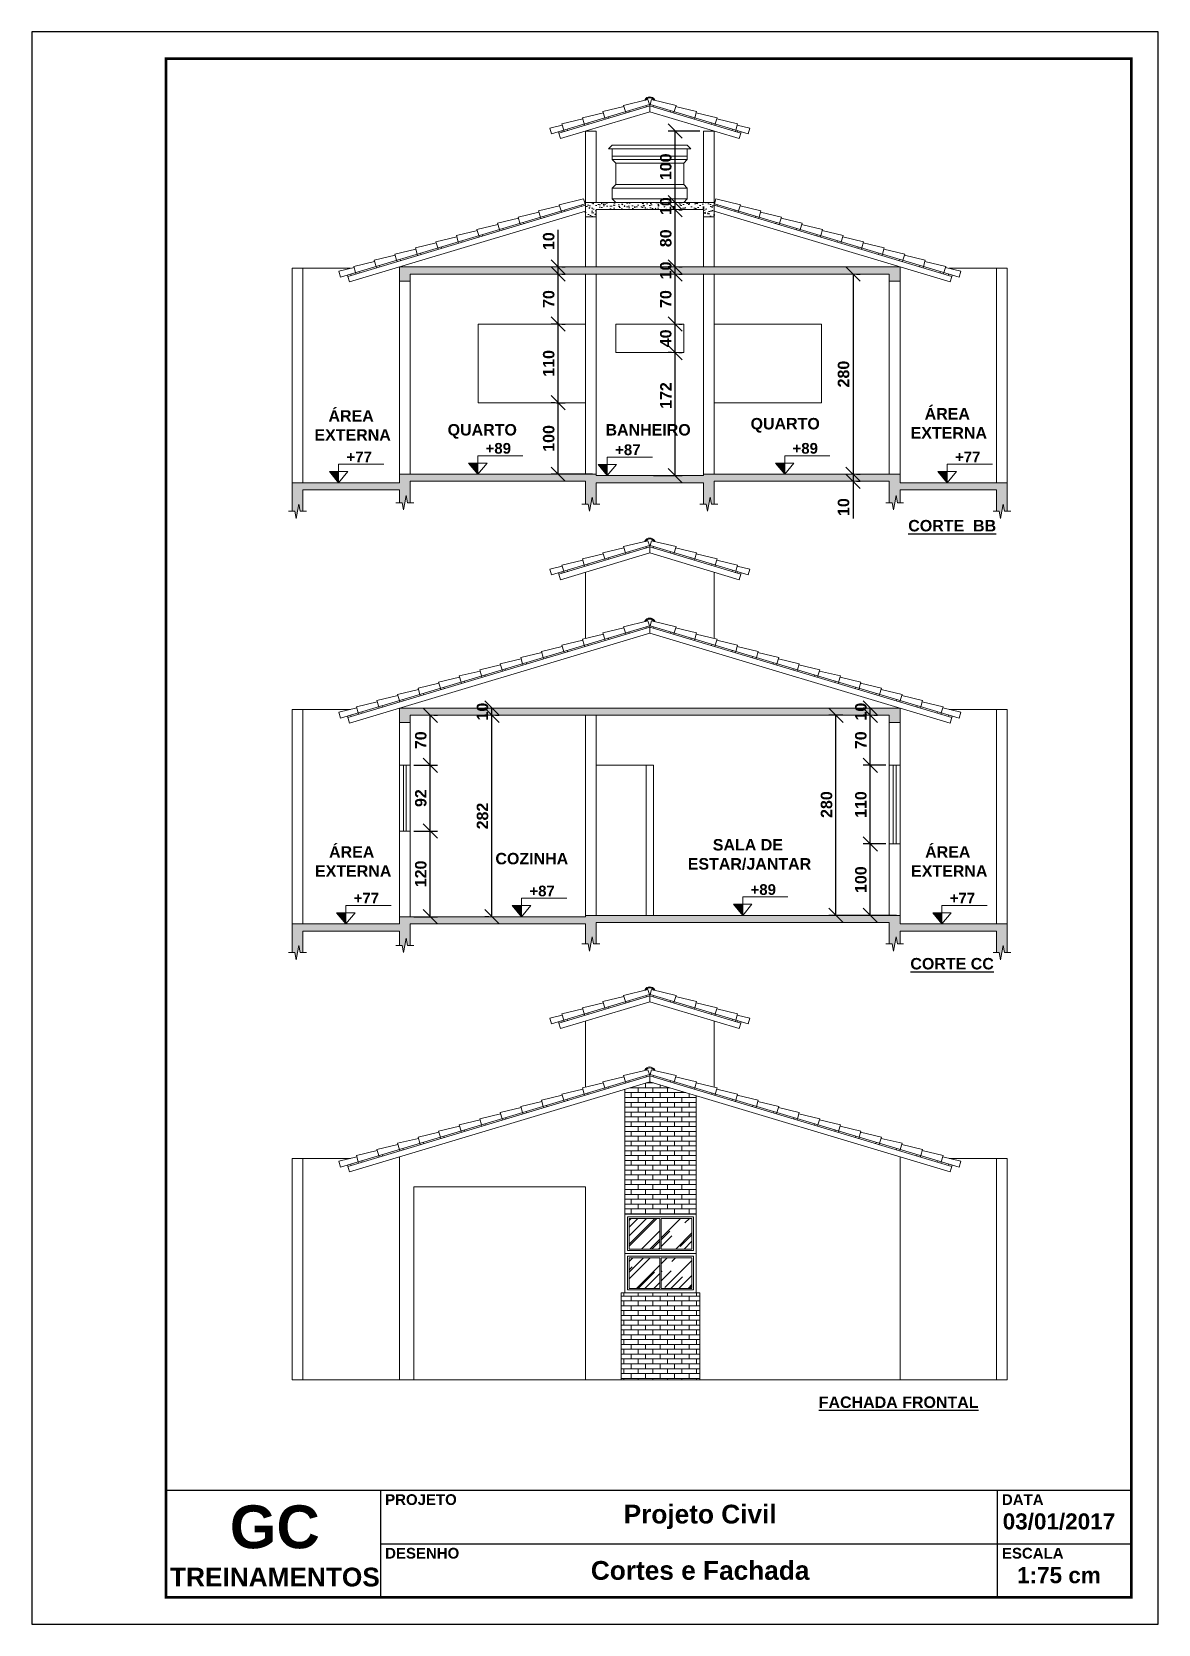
# Paper-space layout 'Cortes e Fachadas' of a CAD drawing. Header units: centimetres, sheet in millimetres. Extents: x 85 to 295, y 22 to 319.
# The model-space entities are those that its viewports show. They can reach past a viewport. Long polylines and large blocks are cut down to what shows.
import ezdxf

# ---------------------------------------------------------------- set-up
doc = ezdxf.new("R2010")
doc.units = ezdxf.units.CM
doc.header["$LTSCALE"] = 0.3
for name, color, linetype, lineweight in [('Blocos', 242, 'Continuous', 5), ('Cobertura', 52, 'Continuous', 15), ('Cotas', 250, 'Continuous', 5), ('Janelas', 86, 'Continuous', 5), ('Paredes', 87, 'Continuous', 20), ('Piso', 253, 'Continuous', 5), ('Portas', 152, 'Continuous', 5), ('Simbolos', 1, 'Continuous', 13)]:
    doc.layers.add(name, color=color, linetype=linetype, lineweight=lineweight)
doc.layers.add('Formato', color=250, linetype='Continuous')
doc.layers.add('Texto', color=102, linetype='Continuous')
doc.styles.add('Cotas', font='')
doc.styles.add('Legenda', font='')
doc.styles.add('Texto', font='')
doc.styles.get('Cotas').set_extended_font_data('Arial', bold=True)
doc.styles.get('Legenda').set_extended_font_data('Arial', bold=True)
doc.styles.get('Texto').set_extended_font_data('Arial', bold=True)
doc.dimstyles.new('Cotas', dxfattribs={"dimscale": 0, "dimtxt": 2, "dimasz": 2.5, "dimexe": 1.25, "dimexo": 0.625, "dimtad": 1, "dimtxsty": 'Cotas', "dimblk": 'OBLIQUE', "dimcen": 2.5, "dimclrt": 102, "dimadec": 0, "dimazin": 0, "dimtfac": 1, "dimtmove": 0, "dimatfit": 3, "dimfxl": 1, "dimarcsym": 0})
pattern_1 = [(50, (-14367.067, -7413.217), (14.5747735, -1.2751268), [1.524, -16.764]), (355, (-14367.067, -7413.217), (-2.8194737, 15.2845476), [1.2192, -13.4112467]), (100.451445, (-14365.853, -7413.323), (11.7552998, 14.00942), [1.2952007, -14.2472196]), (46.1842, (-14367.067, -7409.153), (21.686323, -3.363386), [2.286, -25.146]), (96.635558, (-14365.26, -7409.433), (18.992331, 19.79409), [1.942802, -21.370849]), (351.18415, (-14367.067, -7409.153), (18.992331, 19.79409), [1.828797, -20.116779]), (21, (-14365.035, -7410.169), (12.1291513, -8.1812159), [1.524, -16.764]), (326, (-14365.035, -7410.169), (4.9441623, 14.7350373), [1.2192, -13.4112]), (71.451445, (-14364.024, -7410.85), (17.0733135, 6.5538215), [1.2952007, -14.247195]), (37.5, (-14367.067, -7413.217), (0.24708826, 6.7644031), [0, -13.24864, 0, -13.6144, 0, -13.462]), (7.5, (-14367.067, -7413.217), (5.345573, 8.014446), [0, -7.76224, 0, -12.94384, 0, -5.1308]), (327.5, (-14371.5985, -7413.217), (10.8472476, -0.4582995), [0, -5.08, 0, -15.8496, 0, -21.0312]), (317.5, (-14373.63, -7413.217), (11.8503345, 2.0341193), [0, -6.604, 0, -10.52576, 0, -14.9352])]
pattern_2 = [(50, (-14367.067, -7306.434), (14.5747735, -1.2751268), [1.524, -16.764]), (355, (-14367.067, -7306.434), (-2.8194737, 15.2845476), [1.2192, -13.4112467]), (100.451445, (-14365.853, -7306.54), (11.7552998, 14.00942), [1.2952007, -14.2472196]), (46.1842, (-14367.067, -7302.37), (21.686323, -3.363386), [2.286, -25.146]), (96.635558, (-14365.26, -7302.65), (18.992331, 19.79409), [1.942802, -21.370849]), (351.18415, (-14367.067, -7302.37), (18.992331, 19.79409), [1.828797, -20.116779]), (21, (-14365.035, -7303.386), (12.1291513, -8.1812159), [1.524, -16.764]), (326, (-14365.035, -7303.386), (4.9441623, 14.7350373), [1.2192, -13.4112]), (71.451445, (-14364.024, -7304.067), (17.0733135, 6.5538215), [1.2952007, -14.247195]), (37.5, (-14367.067, -7306.4337), (0.24708826, 6.7644031), [0, -13.24864, 0, -13.6144, 0, -13.462]), (7.5, (-14367.067, -7306.434), (5.345573, 8.014446), [0, -7.76224, 0, -12.94384, 0, -5.1308]), (327.5, (-14371.5985, -7306.4337), (10.8472476, -0.4582995), [0, -5.08, 0, -15.8496, 0, -21.0312]), (317.5, (-14373.63, -7306.434), (11.8503345, 2.0341193), [0, -6.604, 0, -10.52576, 0, -14.9352])]

psp = doc.layouts.new('Cortes e Fachadas')

# ---------------------------------------------------------------- texts
at = {"layer": 'Texto', "style": 'Legenda'}
for s, width, gutter_width, insert, char_height, attachment_point in [('PROJETO', 88, 12.5, (151.18, 45.81), 2, 1), ('DATA', 88, 12.5, (266.18, 45.81), 2, 1), ('GC', 55, 17.5, (130.6, 39.68), 8, 5), ('Projeto Civil', 100, 12.5, (209.91, 41.58), 3.5, 5), ('03/01/2017', 23, 12.5, (276.81, 40.7), 3, 5), ('DESENHO', 88, 12.5, (151.18, 35.81), 2, 1), ('ESCALA', 88, 12.5, (266.18, 35.81), 2, 1), ('Cortes e Fachada', 100, 12.5, (209.91, 31.58), 3.5, 5), ('TREINAMENTOS', 13.9793, 12.5, (111.07, 32.12), 3.5, 1), ('1:75 cm', 23, 12.5, (276.81, 30.7), 3, 5)]:
    psp.add_mtext_dynamic_manual_height_columns(s, width=width, gutter_width=gutter_width, heights=[0], dxfattribs=dict(at, insert=insert, char_height=char_height, attachment_point=attachment_point))

msp = doc.modelspace()

# ---------------------------------------------------------------- texts
at = {"layer": 'Texto', "char_height": 16, "attachment_point": 1, "style": 'Texto'}
for s, insert, width in [('\\pi49.3031;ÁREA \\P\\pi29.6885;EXTERNA', (36803.769, -5659.066), 168.42687), ('\\pi49.3031;ÁREA \\P\\pi29.6885;EXTERNA', (37637.465, -5656.109), 168.42687), ('\\pi34.42588;QUARTO', (36985.283, -5678.489), 168.42687), ('\\pi24.25535;BANHEIRO', (37216.206, -5678.489), 168.42687), ('\\pi34.42588;QUARTO', (37408.902, -5669.963), 168.42687), ('\\pi17.93894;{\\LCORTE  BB}', (37645.888, -5812.63), 159.04463), ('\\pi33.86313;SALA DE \\P\\pi-1.1454;ESTAR/JANTAR', (37356.656, -6259.009), 168.42687), ('\\pi49.3031;ÁREA \\P\\pi29.6885;EXTERNA', (36804.562, -6269.069), 168.42687), ('\\pi31.76047;COZINHA', (37054.733, -6278.396), 168.42687), ('\\pi49.3031;ÁREA \\P\\pi29.6885;EXTERNA', (37638.11, -6269.069), 168.42687), ('\\pi20.87038;{\\LCORTE CC}', (37645.888, -6425.382), 159.04463), ('{\\LFACHADA FRONTAL}', (37538.659, -7038.861), 278.0781)]:
    msp.add_mtext(s, dxfattribs=dict(at, insert=insert, width=width))
at = {"layer": 'Texto', "style": 'Texto'}
for tag, p, s in [('+77', (36878.232, -5731.933), '+00'), ('+89', (37072.75, -5719.933), '+00'), ('+87', (37253.919, -5721.933), '+00'), ('+89', (37502, -5719.933), '+00'), ('+77', (37729.255, -5731.933), '+00'), ('+87', (37134.036, -6339.158), '+00'), ('+89', (37443.297, -6337.158), '+00'), ('+77', (36888.297, -6349.158), '+77'), ('+77', (37721.845, -6349.158), '+00')]:
    msp.add_attdef(tag, p, s, height=15, dxfattribs=at)

# ---------------------------------------------------------------- blocks, each defined once
blk = doc.blocks.new('caixadagua')
for p, q in [((-52.5, 80), (-57.5, 75)), ((-57.5, 75), (57.5, 75)), ((52.5, 80), (-52.5, 80)), ((52.5, 75), (-52.5, 75)), ((-52.5, 75), (-52.5, 60)), ((57.5, 75), (52.5, 80)), ((52.5, 60), (52.5, 75)), ((-52.5, 65), (52.5, 65)), ((-52.5, 60), (-47.5, 55)), ((-52.5, 60), (52.5, 60)), ((-47.5, 55), (-47.5, 25)), ((-47.5, 55), (47.5, 55)), ((47.5, 55), (52.5, 60)), ((47.5, 25), (47.5, 55)), ((-47.5, 25), (-52.5, 20)), ((-47.5, 25), (47.5, 25)), ((52.5, 20), (47.5, 25)), ((-52.5, 20), (-52.5, 5)), ((-52.5, 20), (52.5, 20)), ((-52.5, 5), (52.5, 5)), ((-52.5, 5), (-47.5, 0)), ((-47.5, 0), (47.5, 0)), ((47.5, 0), (52.5, 5)), ((52.5, 5), (52.5, 20))]:
    blk.add_line(p, q)
blk = doc.blocks.new('_Oblique')
at = {"color": 0, "linetype": 'ByBlock', "lineweight": -2}
blk.add_line((-0.5, -0.5), (0.5, 0.5), dxfattribs=at)
blk = doc.blocks.new('*D131')
at = {"layer": 'Cotas', "color": 0, "lineweight": -2, "transparency": 16777216}
for p, q in [((37171.8, -5648.6), (37184.3, -5648.6)), ((37174.3, -5748.6), (37174.3, -5648.6)), ((37222.4, -5748.6), (37164.3, -5748.6))]:
    blk.add_line(p, q, dxfattribs=at)
at = {"layer": 'Defpoints', "color": 0, "transparency": 16777216}
for p in [(37166.8, -5648.6), (37174.3, -5648.6), (37227.4, -5748.6)]:
    blk.add_point(p, dxfattribs=at)
at = {"layer": 'Cotas', "color": 0, "lineweight": -2, "transparency": 16777216, "xscale": 19.99999996972081, "yscale": 19.99999996972081, "zscale": 19.99999996972081}
for p, rotation in [((37174.3, -5648.6), 90), ((37174.3, -5748.6), 270)]:
    blk.add_blockref('_Oblique', p, dxfattribs=dict(at, rotation=rotation))
at = {"layer": 'Cotas', "color": 102, "transparency": 16777216, "insert": (37161.1, -5698.6), "char_height": 16, "attachment_point": 5, "rotation": 90, "style": 'Cotas'}
blk.add_mtext('100', dxfattribs=at)
blk = doc.blocks.new('*D132')
at = {"layer": 'Cotas', "color": 0, "lineweight": -2, "transparency": 16777216}
for p, q in [((37175.6, -5538.6), (37164.3, -5538.6)), ((37174.3, -5648.6), (37174.3, -5538.6)), ((37170.2, -5648.6), (37164.3, -5648.6))]:
    blk.add_line(p, q, dxfattribs=at)
at = {"layer": 'Defpoints', "color": 0, "transparency": 16777216}
for p in [(37174.3, -5538.6), (37180.6, -5538.6), (37175.2, -5648.6)]:
    blk.add_point(p, dxfattribs=at)
at = {"layer": 'Cotas', "color": 0, "lineweight": -2, "transparency": 16777216, "xscale": 19.99999996972081, "yscale": 19.99999996972081, "zscale": 19.99999996972081}
for p, rotation in [((37174.3, -5538.6), 90), ((37174.3, -5648.6), 270)]:
    blk.add_blockref('_Oblique', p, dxfattribs=dict(at, rotation=rotation))
at = {"layer": 'Cotas', "color": 102, "transparency": 16777216, "insert": (37161.1, -5593.6), "char_height": 16, "attachment_point": 5, "rotation": 90, "style": 'Cotas'}
blk.add_mtext('110', dxfattribs=at)
blk = doc.blocks.new('*D133')
at = {"layer": 'Cotas', "color": 0, "lineweight": -2, "transparency": 16777216}
for p, q in [((37174.3, -5538.6), (37174.3, -5468.6)), ((37179.3, -5468.6), (37184.3, -5468.6)), ((37179.3, -5538.6), (37184.3, -5538.6))]:
    blk.add_line(p, q, dxfattribs=at)
at = {"layer": 'Defpoints', "color": 0, "transparency": 16777216}
for p in [(37174.3, -5468.6), (37174.3, -5468.6), (37174.3, -5538.6)]:
    blk.add_point(p, dxfattribs=at)
at = {"layer": 'Cotas', "color": 0, "lineweight": -2, "transparency": 16777216, "xscale": 19.99999996972081, "yscale": 19.99999996972081, "zscale": 19.99999996972081}
for p, rotation in [((37174.3, -5468.6), 90), ((37174.3, -5538.6), 270)]:
    blk.add_blockref('_Oblique', p, dxfattribs=dict(at, rotation=rotation))
at = {"layer": 'Cotas', "color": 102, "transparency": 16777216, "insert": (37161.1, -5503.6), "char_height": 16, "attachment_point": 5, "rotation": 90, "style": 'Cotas'}
blk.add_mtext('70', dxfattribs=at)
blk = doc.blocks.new('*D134')
at = {"layer": 'Cotas', "color": 0, "lineweight": -2, "transparency": 16777216}
for p, q in [((37174.3, -5458.6), (37174.3, -5406.6)), ((37174.3, -5468.6), (37174.3, -5458.6)), ((37179.3, -5458.6), (37184.3, -5458.6)), ((37179.3, -5468.6), (37184.3, -5468.6))]:
    blk.add_line(p, q, dxfattribs=at)
at = {"layer": 'Defpoints', "color": 0, "transparency": 16777216}
for p in [(37174.3, -5458.6), (37174.3, -5458.6), (37174.3, -5468.6)]:
    blk.add_point(p, dxfattribs=at)
at = {"layer": 'Cotas', "color": 0, "lineweight": -2, "transparency": 16777216, "xscale": 19.99999996972081, "yscale": 19.99999996972081, "zscale": 19.99999996972081}
for p, rotation in [((37174.3, -5458.6), 90), ((37174.3, -5468.6), 270)]:
    blk.add_blockref('_Oblique', p, dxfattribs=dict(at, rotation=rotation))
at = {"layer": 'Cotas', "color": 102, "transparency": 16777216, "insert": (37161.1, -5422.6), "char_height": 16, "attachment_point": 5, "rotation": 90, "style": 'Cotas'}
blk.add_mtext('10', dxfattribs=at)
blk = doc.blocks.new('*D135')
at = {"layer": 'Cotas', "color": 0, "lineweight": -2, "transparency": 16777216}
for p, q in [((37332.9, -5578.6), (37327.9, -5578.6)), ((37337.9, -5750.6), (37337.9, -5578.6)), ((37307.4, -5750.6), (37347.9, -5750.6))]:
    blk.add_line(p, q, dxfattribs=at)
at = {"layer": 'Defpoints', "color": 0, "transparency": 16777216}
for p in [(37337.9, -5578.6), (37337.9, -5578.6), (37302.4, -5750.6)]:
    blk.add_point(p, dxfattribs=at)
at = {"layer": 'Cotas', "color": 0, "lineweight": -2, "transparency": 16777216, "xscale": 19.99999996972081, "yscale": 19.99999996972081, "zscale": 19.99999996972081}
for p, rotation in [((37337.9, -5578.6), 90), ((37337.9, -5750.6), 270)]:
    blk.add_blockref('_Oblique', p, dxfattribs=dict(at, rotation=rotation))
at = {"layer": 'Cotas', "color": 102, "transparency": 16777216, "insert": (37324.9, -5638.6), "char_height": 16, "attachment_point": 5, "rotation": 90, "style": 'Cotas'}
blk.add_mtext('172', dxfattribs=at)
blk = doc.blocks.new('*D136')
at = {"layer": 'Cotas', "color": 0, "lineweight": -2, "transparency": 16777216}
for p, q in [((37337.9, -5578.6), (37337.9, -5538.6)), ((37342.9, -5538.6), (37347.9, -5538.6)), ((37342.9, -5578.6), (37347.9, -5578.6))]:
    blk.add_line(p, q, dxfattribs=at)
at = {"layer": 'Defpoints', "color": 0, "transparency": 16777216}
for p in [(37337.9, -5538.6), (37337.9, -5538.6), (37337.9, -5578.6)]:
    blk.add_point(p, dxfattribs=at)
at = {"layer": 'Cotas', "color": 0, "lineweight": -2, "transparency": 16777216, "xscale": 19.99999996972081, "yscale": 19.99999996972081, "zscale": 19.99999996972081}
for p, rotation in [((37337.9, -5538.6), 90), ((37337.9, -5578.6), 270)]:
    blk.add_blockref('_Oblique', p, dxfattribs=dict(at, rotation=rotation))
at = {"layer": 'Cotas', "color": 102, "transparency": 16777216, "insert": (37324.8, -5558.6), "char_height": 16, "attachment_point": 5, "rotation": 90, "style": 'Cotas'}
blk.add_mtext('40', dxfattribs=at)
blk = doc.blocks.new('*D137')
at = {"layer": 'Cotas', "color": 0, "lineweight": -2, "transparency": 16777216}
for p, q in [((37337.9, -5538.6), (37337.9, -5468.6)), ((37342.9, -5468.6), (37347.9, -5468.6)), ((37342.9, -5538.6), (37347.9, -5538.6))]:
    blk.add_line(p, q, dxfattribs=at)
at = {"layer": 'Defpoints', "color": 0, "transparency": 16777216}
for p in [(37337.9, -5468.6), (37337.9, -5468.6), (37337.9, -5538.6)]:
    blk.add_point(p, dxfattribs=at)
at = {"layer": 'Cotas', "color": 0, "lineweight": -2, "transparency": 16777216, "xscale": 19.99999996972081, "yscale": 19.99999996972081, "zscale": 19.99999996972081}
for p, rotation in [((37337.9, -5468.6), 90), ((37337.9, -5538.6), 270)]:
    blk.add_blockref('_Oblique', p, dxfattribs=dict(at, rotation=rotation))
at = {"layer": 'Cotas', "color": 102, "transparency": 16777216, "insert": (37324.8, -5503.6), "char_height": 16, "attachment_point": 5, "rotation": 90, "style": 'Cotas'}
blk.add_mtext('70', dxfattribs=at)
blk = doc.blocks.new('*D138')
at = {"layer": 'Cotas', "color": 0, "lineweight": -2, "transparency": 16777216}
for p, q in [((37332.9, -5458.6), (37327.9, -5458.6)), ((37332.9, -5468.6), (37327.9, -5468.6)), ((37337.9, -5468.6), (37337.9, -5458.6))]:
    blk.add_line(p, q, dxfattribs=at)
at = {"layer": 'Defpoints', "color": 0, "transparency": 16777216}
for p in [(37337.9, -5458.6), (37337.9, -5458.6), (37337.9, -5468.6)]:
    blk.add_point(p, dxfattribs=at)
at = {"layer": 'Cotas', "color": 0, "lineweight": -2, "transparency": 16777216, "xscale": 19.99999996972081, "yscale": 19.99999996972081, "zscale": 19.99999996972081}
for p, rotation in [((37337.9, -5458.6), 90), ((37337.9, -5468.6), 270)]:
    blk.add_blockref('_Oblique', p, dxfattribs=dict(at, rotation=rotation))
at = {"layer": 'Cotas', "color": 102, "transparency": 16777216, "insert": (37324.8, -5463.6), "char_height": 16, "attachment_point": 5, "rotation": 90, "style": 'Cotas'}
blk.add_mtext('10', dxfattribs=at)
blk = doc.blocks.new('*D139')
at = {"layer": 'Cotas', "color": 0, "lineweight": -2, "transparency": 16777216}
for p, q in [((37337.9, -5458.6), (37337.9, -5378.6)), ((37342.9, -5378.6), (37347.9, -5378.6)), ((37342.9, -5458.6), (37347.9, -5458.6))]:
    blk.add_line(p, q, dxfattribs=at)
at = {"layer": 'Defpoints', "color": 0, "transparency": 16777216}
for p in [(37337.9, -5378.6), (37337.9, -5378.6), (37337.9, -5458.6)]:
    blk.add_point(p, dxfattribs=at)
at = {"layer": 'Cotas', "color": 0, "lineweight": -2, "transparency": 16777216, "xscale": 19.99999996972081, "yscale": 19.99999996972081, "zscale": 19.99999996972081}
for p, rotation in [((37337.9, -5378.6), 90), ((37337.9, -5458.6), 270)]:
    blk.add_blockref('_Oblique', p, dxfattribs=dict(at, rotation=rotation))
at = {"layer": 'Cotas', "color": 102, "transparency": 16777216, "insert": (37324.8, -5418.6), "char_height": 16, "attachment_point": 5, "rotation": 90, "style": 'Cotas'}
blk.add_mtext('80', dxfattribs=at)
blk = doc.blocks.new('*D140')
at = {"layer": 'Cotas', "color": 0, "lineweight": -2, "transparency": 16777216}
for p, q in [((37332.9, -5368.6), (37327.9, -5368.6)), ((37332.9, -5378.6), (37327.9, -5378.6)), ((37337.9, -5378.6), (37337.9, -5368.6))]:
    blk.add_line(p, q, dxfattribs=at)
at = {"layer": 'Defpoints', "color": 0, "transparency": 16777216}
for p in [(37337.9, -5368.6), (37337.9, -5368.6), (37337.9, -5378.6)]:
    blk.add_point(p, dxfattribs=at)
at = {"layer": 'Cotas', "color": 0, "lineweight": -2, "transparency": 16777216, "xscale": 19.99999996972081, "yscale": 19.99999996972081, "zscale": 19.99999996972081}
for p, rotation in [((37337.9, -5368.6), 90), ((37337.9, -5378.6), 270)]:
    blk.add_blockref('_Oblique', p, dxfattribs=dict(at, rotation=rotation))
at = {"layer": 'Cotas', "color": 102, "transparency": 16777216, "insert": (37324.8, -5373.6), "char_height": 16, "attachment_point": 5, "rotation": 90, "style": 'Cotas'}
blk.add_mtext('10', dxfattribs=at)
blk = doc.blocks.new('*D141')
at = {"layer": 'Cotas', "color": 0, "lineweight": -2, "transparency": 16777216}
for p, q in [((37372.4, -5268.6), (37327.9, -5268.6)), ((37337.9, -5368.6), (37337.9, -5268.6)), ((37342.9, -5368.6), (37347.9, -5368.6))]:
    blk.add_line(p, q, dxfattribs=at)
at = {"layer": 'Defpoints', "color": 0, "transparency": 16777216}
for p in [(37337.9, -5268.6), (37377.4, -5268.6), (37337.9, -5368.6)]:
    blk.add_point(p, dxfattribs=at)
at = {"layer": 'Cotas', "color": 0, "lineweight": -2, "transparency": 16777216, "xscale": 19.99999996972081, "yscale": 19.99999996972081, "zscale": 19.99999996972081}
for p, rotation in [((37337.9, -5268.6), 90), ((37337.9, -5368.6), 270)]:
    blk.add_blockref('_Oblique', p, dxfattribs=dict(at, rotation=rotation))
at = {"layer": 'Cotas', "color": 102, "transparency": 16777216, "insert": (37324.8, -5318.6), "char_height": 16, "attachment_point": 5, "rotation": 90, "style": 'Cotas'}
blk.add_mtext('100', dxfattribs=at)
blk = doc.blocks.new('*D142')
at = {"layer": 'Cotas', "color": 0, "lineweight": -2, "transparency": 16777216}
for p, q in [((37632.4, -6265.8), (37600.7, -6265.8)), ((37610.7, -6365.8), (37610.7, -6265.8)), ((37632.4, -6365.8), (37600.7, -6365.8))]:
    blk.add_line(p, q, dxfattribs=at)
at = {"layer": 'Defpoints', "color": 0, "transparency": 16777216}
for p in [(37610.7, -6265.8), (37637.4, -6265.8), (37637.4, -6365.8)]:
    blk.add_point(p, dxfattribs=at)
at = {"layer": 'Cotas', "color": 0, "lineweight": -2, "transparency": 16777216, "xscale": 19.99999996972081, "yscale": 19.99999996972081, "zscale": 19.99999996972081}
for p, rotation in [((37610.7, -6265.8), 90), ((37610.7, -6365.8), 270)]:
    blk.add_blockref('_Oblique', p, dxfattribs=dict(at, rotation=rotation))
at = {"layer": 'Cotas', "color": 102, "transparency": 16777216, "insert": (37597.6, -6315.8), "char_height": 16, "attachment_point": 5, "rotation": 90, "style": 'Cotas'}
blk.add_mtext('100', dxfattribs=at)
blk = doc.blocks.new('*D143')
at = {"layer": 'Cotas', "color": 0, "lineweight": -2, "transparency": 16777216}
for p, q in [((37632.4, -6155.8), (37600.7, -6155.8)), ((37610.7, -6265.8), (37610.7, -6155.8)), ((37632.4, -6265.8), (37600.7, -6265.8))]:
    blk.add_line(p, q, dxfattribs=at)
at = {"layer": 'Defpoints', "color": 0, "transparency": 16777216}
for p in [(37610.7, -6155.8), (37637.4, -6155.8), (37637.4, -6265.8)]:
    blk.add_point(p, dxfattribs=at)
at = {"layer": 'Cotas', "color": 0, "lineweight": -2, "transparency": 16777216, "xscale": 19.99999996972081, "yscale": 19.99999996972081, "zscale": 19.99999996972081}
for p, rotation in [((37610.7, -6155.8), 90), ((37610.7, -6265.8), 270)]:
    blk.add_blockref('_Oblique', p, dxfattribs=dict(at, rotation=rotation))
at = {"layer": 'Cotas', "color": 102, "transparency": 16777216, "insert": (37597.6, -6210.8), "char_height": 16, "attachment_point": 5, "rotation": 90, "style": 'Cotas'}
blk.add_mtext('110', dxfattribs=at)
blk = doc.blocks.new('*D144')
at = {"layer": 'Cotas', "color": 0, "lineweight": -2, "transparency": 16777216}
for p, q in [((37610.7, -6155.8), (37610.7, -6085.8)), ((37615.7, -6085.8), (37620.7, -6085.8)), ((37612.7, -6155.8), (37600.7, -6155.8))]:
    blk.add_line(p, q, dxfattribs=at)
at = {"layer": 'Defpoints', "color": 0, "transparency": 16777216}
for p in [(37610.7, -6085.8), (37610.7, -6085.8), (37617.7, -6155.8)]:
    blk.add_point(p, dxfattribs=at)
at = {"layer": 'Cotas', "color": 0, "lineweight": -2, "transparency": 16777216, "xscale": 19.99999996972081, "yscale": 19.99999996972081, "zscale": 19.99999996972081}
for p, rotation in [((37610.7, -6085.8), 90), ((37610.7, -6155.8), 270)]:
    blk.add_blockref('_Oblique', p, dxfattribs=dict(at, rotation=rotation))
at = {"layer": 'Cotas', "color": 102, "transparency": 16777216, "insert": (37597.6, -6120.8), "char_height": 16, "attachment_point": 5, "rotation": 90, "style": 'Cotas'}
blk.add_mtext('70', dxfattribs=at)
blk = doc.blocks.new('*D145')
at = {"layer": 'Cotas', "color": 0, "lineweight": -2, "transparency": 16777216}
for p, q in [((37572.4, -6085.8), (37552.8, -6085.8)), ((37562.8, -6365.8), (37562.8, -6085.8)), ((37647.4, -6365.8), (37552.8, -6365.8))]:
    blk.add_line(p, q, dxfattribs=at)
at = {"layer": 'Defpoints', "color": 0, "transparency": 16777216}
for p in [(37562.8, -6085.8), (37577.4, -6085.8), (37652.4, -6365.8)]:
    blk.add_point(p, dxfattribs=at)
at = {"layer": 'Cotas', "color": 0, "lineweight": -2, "transparency": 16777216, "xscale": 19.99999996972081, "yscale": 19.99999996972081, "zscale": 19.99999996972081}
for p, rotation in [((37562.8, -6085.8), 90), ((37562.8, -6365.8), 270)]:
    blk.add_blockref('_Oblique', p, dxfattribs=dict(at, rotation=rotation))
at = {"layer": 'Cotas', "color": 102, "transparency": 16777216, "insert": (37549.6, -6210.8), "char_height": 16, "attachment_point": 5, "rotation": 90, "style": 'Cotas'}
blk.add_mtext('280', dxfattribs=at)
blk = doc.blocks.new('*D146')
at = {"layer": 'Cotas', "color": 0, "lineweight": -2, "transparency": 16777216}
for p, q in [((37605.7, -6075.8), (37600.7, -6075.8)), ((37610.7, -6085.8), (37610.7, -6075.8)), ((37605.7, -6085.8), (37600.7, -6085.8))]:
    blk.add_line(p, q, dxfattribs=at)
at = {"layer": 'Defpoints', "color": 0, "transparency": 16777216}
for p in [(37610.7, -6075.8), (37610.7, -6075.8), (37610.7, -6085.8)]:
    blk.add_point(p, dxfattribs=at)
at = {"layer": 'Cotas', "color": 0, "lineweight": -2, "transparency": 16777216, "xscale": 19.99999996972081, "yscale": 19.99999996972081, "zscale": 19.99999996972081}
for p, rotation in [((37610.7, -6075.8), 90), ((37610.7, -6085.8), 270)]:
    blk.add_blockref('_Oblique', p, dxfattribs=dict(at, rotation=rotation))
at = {"layer": 'Cotas', "color": 102, "transparency": 16777216, "insert": (37597.6, -6080.8), "char_height": 16, "attachment_point": 5, "rotation": 90, "style": 'Cotas'}
blk.add_mtext('10', dxfattribs=at)
blk = doc.blocks.new('*D147')
at = {"layer": 'Cotas', "color": 0, "lineweight": -2, "transparency": 16777216}
for p, q in [((36972.4, -6247.8), (37005.4, -6247.8)), ((36995.4, -6367.8), (36995.4, -6247.8)), ((36972.4, -6367.8), (37005.4, -6367.8))]:
    blk.add_line(p, q, dxfattribs=at)
at = {"layer": 'Defpoints', "color": 0, "transparency": 16777216}
for p in [(36967.4, -6247.8), (36995.4, -6247.8), (36967.4, -6367.8)]:
    blk.add_point(p, dxfattribs=at)
at = {"layer": 'Cotas', "color": 0, "lineweight": -2, "transparency": 16777216, "xscale": 19.99999996972081, "yscale": 19.99999996972081, "zscale": 19.99999996972081}
for p, rotation in [((36995.4, -6247.8), 90), ((36995.4, -6367.8), 270)]:
    blk.add_blockref('_Oblique', p, dxfattribs=dict(at, rotation=rotation))
at = {"layer": 'Cotas', "color": 102, "transparency": 16777216, "insert": (36982.2, -6307.8), "char_height": 16, "attachment_point": 5, "rotation": 90, "style": 'Cotas'}
blk.add_mtext('120', dxfattribs=at)
blk = doc.blocks.new('*D148')
at = {"layer": 'Cotas', "color": 0, "lineweight": -2, "transparency": 16777216}
for p, q in [((36972.4, -6155.8), (37005.4, -6155.8)), ((36995.4, -6247.8), (36995.4, -6155.8)), ((37000.4, -6247.8), (37005.4, -6247.8))]:
    blk.add_line(p, q, dxfattribs=at)
at = {"layer": 'Defpoints', "color": 0, "transparency": 16777216}
for p in [(36967.4, -6155.8), (36995.4, -6155.8), (36995.4, -6247.8)]:
    blk.add_point(p, dxfattribs=at)
at = {"layer": 'Cotas', "color": 0, "lineweight": -2, "transparency": 16777216, "xscale": 19.99999996972081, "yscale": 19.99999996972081, "zscale": 19.99999996972081}
for p, rotation in [((36995.4, -6155.8), 90), ((36995.4, -6247.8), 270)]:
    blk.add_blockref('_Oblique', p, dxfattribs=dict(at, rotation=rotation))
at = {"layer": 'Cotas', "color": 102, "transparency": 16777216, "insert": (36982.2, -6201.8), "char_height": 16, "attachment_point": 5, "rotation": 90, "style": 'Cotas'}
blk.add_mtext('92', dxfattribs=at)
blk = doc.blocks.new('*D149')
at = {"layer": 'Cotas', "color": 0, "lineweight": -2, "transparency": 16777216}
for p, q in [((36995.4, -6155.8), (36995.4, -6085.8)), ((37000.4, -6085.8), (37005.4, -6085.8)), ((37000.4, -6155.8), (37005.4, -6155.8))]:
    blk.add_line(p, q, dxfattribs=at)
at = {"layer": 'Defpoints', "color": 0, "transparency": 16777216}
for p in [(36995.4, -6085.8), (36995.4, -6085.8), (36995.4, -6155.8)]:
    blk.add_point(p, dxfattribs=at)
at = {"layer": 'Cotas', "color": 0, "lineweight": -2, "transparency": 16777216, "xscale": 19.99999996972081, "yscale": 19.99999996972081, "zscale": 19.99999996972081}
for p, rotation in [((36995.4, -6085.8), 90), ((36995.4, -6155.8), 270)]:
    blk.add_blockref('_Oblique', p, dxfattribs=dict(at, rotation=rotation))
at = {"layer": 'Cotas', "color": 102, "transparency": 16777216, "insert": (36982.2, -6120.8), "char_height": 16, "attachment_point": 5, "rotation": 90, "style": 'Cotas'}
blk.add_mtext('70', dxfattribs=at)
blk = doc.blocks.new('*D150')
at = {"layer": 'Cotas', "color": 0, "lineweight": -2, "transparency": 16777216}
for p, q in [((37081.6, -6367.8), (37081.6, -6085.8)), ((37086.6, -6085.8), (37091.6, -6085.8)), ((37077.4, -6367.8), (37071.6, -6367.8))]:
    blk.add_line(p, q, dxfattribs=at)
at = {"layer": 'Defpoints', "color": 0, "transparency": 16777216}
for p in [(37081.6, -6085.8), (37081.6, -6085.8), (37082.4, -6367.8)]:
    blk.add_point(p, dxfattribs=at)
at = {"layer": 'Cotas', "color": 0, "lineweight": -2, "transparency": 16777216, "xscale": 19.99999996972081, "yscale": 19.99999996972081, "zscale": 19.99999996972081}
for p, rotation in [((37081.6, -6085.8), 90), ((37081.6, -6367.8), 270)]:
    blk.add_blockref('_Oblique', p, dxfattribs=dict(at, rotation=rotation))
at = {"layer": 'Cotas', "color": 102, "transparency": 16777216, "insert": (37068.5, -6226.8), "char_height": 16, "attachment_point": 5, "rotation": 90, "style": 'Cotas'}
blk.add_mtext('282', dxfattribs=at)
blk = doc.blocks.new('*D151')
at = {"layer": 'Cotas', "color": 0, "lineweight": -2, "transparency": 16777216}
for p, q in [((37076.6, -6075.8), (37071.6, -6075.8)), ((37081.6, -6085.8), (37081.6, -6075.8)), ((37076.6, -6085.8), (37071.6, -6085.8))]:
    blk.add_line(p, q, dxfattribs=at)
at = {"layer": 'Defpoints', "color": 0, "transparency": 16777216}
for p in [(37081.6, -6075.8), (37081.6, -6075.8), (37081.6, -6085.8)]:
    blk.add_point(p, dxfattribs=at)
at = {"layer": 'Cotas', "color": 0, "lineweight": -2, "transparency": 16777216, "xscale": 19.99999996972081, "yscale": 19.99999996972081, "zscale": 19.99999996972081}
for p, rotation in [((37081.6, -6075.8), 90), ((37081.6, -6085.8), 270)]:
    blk.add_blockref('_Oblique', p, dxfattribs=dict(at, rotation=rotation))
at = {"layer": 'Cotas', "color": 102, "transparency": 16777216, "insert": (37068.5, -6080.8), "char_height": 16, "attachment_point": 5, "rotation": 90, "style": 'Cotas'}
blk.add_mtext('10', dxfattribs=at)
blk = doc.blocks.new('*D152')
at = {"layer": 'Cotas', "color": 0, "lineweight": -2, "transparency": 16777216}
for p, q in [((37586.6, -5468.6), (37586.6, -5748.6)), ((37591.6, -5468.6), (37596.6, -5468.6)), ((37591.6, -5748.6), (37596.6, -5748.6))]:
    blk.add_line(p, q, dxfattribs=at)
at = {"layer": 'Defpoints', "color": 0, "transparency": 16777216}
for p in [(37586.6, -5468.6), (37586.6, -5748.6), (37586.6, -5748.6)]:
    blk.add_point(p, dxfattribs=at)
at = {"layer": 'Cotas', "color": 0, "lineweight": -2, "transparency": 16777216, "xscale": 19.99999996972081, "yscale": 19.99999996972081, "zscale": 19.99999996972081}
for p, rotation in [((37586.6, -5468.6), 90), ((37586.6, -5748.6), 270)]:
    blk.add_blockref('_Oblique', p, dxfattribs=dict(at, rotation=rotation))
at = {"layer": 'Cotas', "color": 102, "transparency": 16777216, "insert": (37573.4, -5608.6), "char_height": 16, "attachment_point": 5, "rotation": 90, "style": 'Cotas'}
blk.add_mtext('280', dxfattribs=at)
blk = doc.blocks.new('*D153')
at = {"layer": 'Cotas', "color": 0, "lineweight": -2, "transparency": 16777216}
for p, q in [((37586.6, -5748.6), (37586.6, -5758.6)), ((37586.6, -5758.6), (37586.6, -5810.6)), ((37591.6, -5748.6), (37596.6, -5748.6)), ((37591.6, -5758.6), (37596.6, -5758.6))]:
    blk.add_line(p, q, dxfattribs=at)
at = {"layer": 'Defpoints', "color": 0, "transparency": 16777216}
for p in [(37586.6, -5748.6), (37586.6, -5758.6), (37586.6, -5758.6)]:
    blk.add_point(p, dxfattribs=at)
at = {"layer": 'Cotas', "color": 0, "lineweight": -2, "transparency": 16777216, "xscale": 19.99999996972081, "yscale": 19.99999996972081, "zscale": 19.99999996972081}
for p, rotation in [((37586.6, -5748.6), 90), ((37586.6, -5758.6), 270)]:
    blk.add_blockref('_Oblique', p, dxfattribs=dict(at, rotation=rotation))
at = {"layer": 'Cotas', "color": 102, "transparency": 16777216, "insert": (37573.4, -5794.6), "char_height": 16, "attachment_point": 5, "rotation": 90, "style": 'Cotas'}
blk.add_mtext('10', dxfattribs=at)

# ---------------------------------------------------------------- dimensions: what is measured, and where the dimension line sits
at = {"layer": 'Cotas'}
for base, p1, p2, picture, middle in [((37337.948, -5268.564), (37337.948, -5368.564), (37377.379, -5268.564), '*D141', (37324.778, -5318.564)), ((37337.948, -5378.564), (37337.948, -5458.564), (37337.948, -5378.564), '*D139', (37324.773, -5418.564)), ((37174.302, -5458.564), (37174.302, -5468.564), (37174.302, -5458.564), '*D134', (37161.133, -5422.568)), ((37174.302, -5468.564), (37174.302, -5538.564), (37174.302, -5468.564), '*D133', (37161.133, -5503.564)), ((37337.948, -5468.564), (37337.948, -5538.564), (37337.948, -5468.564), '*D137', (37324.778, -5503.564)), ((37586.614, -5748.564), (37586.614, -5468.564), (37586.614, -5748.564), '*D152', (37573.439, -5608.564)), ((37174.302, -5538.564), (37175.245, -5648.564), (37180.552, -5538.564), '*D132', (37161.133, -5593.564)), ((37337.948, -5538.564), (37337.948, -5578.564), (37337.948, -5538.564), '*D136', (37324.778, -5558.564)), ((37174.302, -5648.564), (37227.379, -5748.564), (37166.813, -5648.564), '*D131', (37161.133, -5698.564)), ((37586.614, -5758.564), (37586.614, -5748.564), (37586.614, -5758.564), '*D153', (37573.445, -5794.56)), ((36995.382, -6085.789), (36995.382, -6155.789), (36995.382, -6085.789), '*D149', (36982.213, -6120.789)), ((37081.629, -6085.789), (37082.379, -6367.789), (37081.629, -6085.789), '*D150', (37068.455, -6226.789)), ((37610.729, -6085.789), (37617.717, -6155.789), (37610.729, -6085.789), '*D144', (37597.56, -6120.789)), ((36995.382, -6155.789), (36995.382, -6247.789), (36967.379, -6155.789), '*D148', (36982.207, -6201.789)), ((37610.729, -6155.789), (37637.379, -6265.789), (37637.379, -6155.789), '*D143', (37597.56, -6210.789)), ((36995.382, -6247.789), (36967.379, -6367.789), (36967.379, -6247.789), '*D147', (36982.213, -6307.789)), ((37610.729, -6265.789), (37637.379, -6365.789), (37637.379, -6265.789), '*D142', (37597.56, -6315.789))]:
    dim = msp.add_linear_dim(base=base, p1=p1, p2=p2, angle=90, dimstyle='Cotas', override={"dimscale": 8}, dxfattribs=at)
    dim.commit()
    dim.dimension.update_dxf_attribs({"geometry": picture, "text_midpoint": middle})
for base, p1, p2, picture, middle in [((37337.948, -5368.564), (37337.948, -5378.564), (37337.948, -5368.564), '*D140', (37337.948, -5373.564)), ((37337.948, -5458.564), (37337.948, -5468.564), (37337.948, -5458.564), '*D138', (37337.948, -5463.564)), ((37337.948, -5578.564), (37302.379, -5750.564), (37337.948, -5578.564), '*D135', (37337.948, -5638.618)), ((37081.629, -6075.789), (37081.629, -6085.789), (37081.629, -6075.789), '*D151', (37081.629, -6080.789)), ((37562.774, -6085.789), (37652.379, -6365.789), (37577.428, -6085.789), '*D145', (37562.774, -6210.789)), ((37610.729, -6075.789), (37610.729, -6085.789), (37610.729, -6075.789), '*D146', (37610.729, -6080.789))]:
    dim = msp.add_linear_dim(base=base, p1=p1, p2=p2, angle=90, dimstyle='Cotas', override={"dimscale": 8}, dxfattribs=at)
    dim.commit()
    dim.dimension.update_dxf_attribs({"geometry": picture, "text_midpoint": middle, "dimtype": 160})

# ---------------------------------------------------------------- hatches: boundary and pattern name
at = {"layer": 'Janelas'}
h = msp.add_hatch(dxfattribs=at)
h.set_pattern_fill('AR-RROOF', color=256, angle=45)
h.set_pattern_definition([(45, (-14367.067, -7209.917), (21.552615, 57.473639), [381, -50.8, 127, -25.4]), (45, (-14352.16, -7177.05), (-41.847994, 5.92697), [76.2, -8.382, 152.4, -19.05]), (45, (-14373.353, -7185.67), (81.3611205, 105.428207), [203.2, -35.56, 101.6, -25.4])])
h.paths.add_polyline_path([(37361.379, -6789.686), (37318.379, -6789.686), (37318.379, -6832.686), (37361.379, -6832.686)])
h.paths.add_polyline_path([(37316.379, -6789.686), (37273.379, -6789.686), (37273.379, -6832.686), (37316.379, -6832.686)])
h.paths.add_polyline_path([(37316.379, -6844.686), (37273.379, -6844.686), (37273.379, -6887.686), (37316.379, -6887.686)])
h.paths.add_polyline_path([(37318.379, -6844.686), (37318.379, -6887.686), (37361.379, -6887.686), (37361.379, -6844.686)])
at = {"layer": 'Paredes'}
h = msp.add_hatch(dxfattribs=at)
h.set_pattern_fill('AR-BRSTD', color=256, scale=0.1)
h.set_pattern_definition([(0, (-14367.067, -7209.9174), (0, 6.77418), []), (90, (-14367.067, -7209.917), (-10.16, 6.77418), [6.77418, -6.77418])])
h.paths.add_polyline_path([(37367.379, -6618.186), (37302.379, -6598.686), (37267.379, -6609.186), (37267.379, -6783.686), (37367.379, -6783.686)])
h.paths.add_polyline_path([(37372.379, -6893.686), (37367.379, -6893.686), (37267.379, -6893.686), (37262.379, -6893.686), (37262.379, -7015.686), (37372.379, -7015.686)])
at = {"layer": 'Piso'}
h = msp.add_hatch(dxfattribs=at)
h.set_pattern_fill('AR-CONC', color=256, scale=0.08)
h.set_pattern_definition(pattern_1)
h.paths.add_polyline_path([(37392.379, -5368.564), (37212.379, -5368.564), (37212.379, -5388.564), (37227.379, -5388.564), (37227.379, -5378.564), (37377.379, -5378.564), (37377.379, -5388.564), (37392.379, -5388.564)])
h = msp.add_hatch(dxfattribs=at)
h.set_pattern_fill('AR-CONC', color=256, scale=0.08)
h.set_pattern_definition(pattern_1)
h.paths.add_polyline_path([(37652.379, -5458.564), (36952.379, -5458.564), (36952.379, -5478.564), (36967.379, -5478.564), (36967.379, -5468.564), (37637.379, -5468.564), (37637.379, -5478.564), (37652.379, -5478.564)])
h = msp.add_hatch(dxfattribs=at)
h.set_pattern_fill('AR-CONC', color=256, scale=0.08)
h.set_pattern_definition(pattern_1)
h.paths.add_polyline_path([(37227.379, -5750.564), (37227.379, -5748.564), (36952.379, -5748.564), (36952.379, -5760.564), (36802.379, -5760.564), (36802.379, -5800.564), (36806.129, -5800.564), (36808.004, -5810.564), (36809.879, -5800.564), (36811.754, -5790.564), (36813.629, -5800.564), (36817.379, -5800.564), (36817.379, -5770.564), (36952.379, -5770.564), (36952.379, -5788.564), (36956.129, -5788.564), (36958.004, -5798.564), (36959.879, -5788.564), (36961.754, -5778.564), (36963.629, -5788.564), (36967.379, -5788.564), (36967.379, -5758.564), (37212.379, -5758.564), (37212.379, -5790.564), (37216.129, -5790.564), (37218.004, -5800.564), (37219.879, -5790.564), (37221.754, -5780.564), (37223.629, -5790.564), (37227.379, -5790.564), (37227.379, -5760.564), (37377.379, -5760.564), (37377.379, -5790.564), (37381.129, -5790.564), (37383.004, -5800.564), (37384.879, -5790.564), (37386.754, -5780.564), (37388.629, -5790.564), (37392.379, -5790.564), (37392.379, -5758.564), (37637.379, -5758.564), (37637.379, -5788.564), (37641.129, -5788.564), (37643.004, -5798.564), (37644.879, -5788.564), (37646.754, -5778.564), (37648.629, -5788.564), (37652.379, -5788.564), (37652.379, -5770.564), (37787.379, -5770.564), (37787.379, -5800.564), (37791.129, -5800.564), (37793.004, -5810.564), (37794.879, -5800.564), (37796.754, -5790.564), (37798.629, -5800.564), (37802.379, -5800.564), (37802.379, -5760.564), (37652.379, -5760.564), (37652.379, -5748.564), (37377.379, -5748.564), (37377.379, -5750.564)])
h = msp.add_hatch(dxfattribs=at)
h.set_pattern_fill('AR-CONC', color=256, scale=0.08)
h.set_pattern_definition(pattern_2)
h.paths.add_polyline_path([(36952.379, -6075.789), (36952.379, -6095.789), (36967.379, -6095.789), (36967.379, -6085.789), (37637.379, -6085.789), (37637.379, -6095.789), (37652.379, -6095.789), (37652.379, -6075.789)])
h = msp.add_hatch(dxfattribs=at)
h.set_pattern_fill('AR-CONC', color=256, scale=0.08)
h.set_pattern_definition(pattern_2)
h.paths.add_polyline_path([(37652.379, -6365.789), (37212.379, -6365.789), (37212.379, -6367.789), (36952.379, -6367.789), (36952.379, -6377.789), (36802.379, -6377.789), (36802.379, -6417.789), (36806.129, -6417.789), (36808.004, -6427.789), (36809.879, -6417.789), (36811.754, -6407.789), (36813.629, -6417.789), (36817.379, -6417.789), (36817.379, -6387.789), (36952.379, -6387.789), (36952.379, -6407.789), (36956.129, -6407.789), (36958.004, -6417.789), (36959.879, -6407.789), (36961.754, -6397.789), (36963.629, -6407.789), (36967.379, -6407.789), (36967.379, -6377.789), (37212.379, -6377.789), (37212.379, -6405.789), (37216.129, -6405.789), (37218.004, -6415.789), (37219.879, -6405.789), (37221.754, -6395.789), (37223.629, -6405.789), (37227.379, -6405.789), (37227.379, -6375.789), (37637.379, -6375.789), (37637.379, -6405.789), (37641.129, -6405.789), (37643.004, -6415.789), (37644.879, -6405.789), (37646.754, -6395.789), (37648.629, -6405.789), (37652.379, -6405.789), (37652.379, -6387.789), (37787.379, -6387.789), (37787.379, -6417.789), (37791.129, -6417.789), (37793.004, -6427.789), (37794.879, -6417.789), (37796.754, -6407.789), (37798.629, -6417.789), (37802.379, -6417.789), (37802.379, -6377.789), (37652.379, -6377.789)])
at = {"layer": 'Simbolos'}
h = msp.add_hatch(color=256, dxfattribs=at)
h.dxf.hatch_style = 1
h.paths.add_polyline_path([(36867.315, -5760.564), (36867.315, -5744.964), (36854.374, -5744.964)])
h = msp.add_hatch(color=256, dxfattribs=at)
h.dxf.hatch_style = 1
h.paths.add_polyline_path([(37061.832, -5748.564), (37061.832, -5732.964), (37048.891, -5732.964)])
h = msp.add_hatch(color=256, dxfattribs=at)
h.dxf.hatch_style = 1
h.paths.add_polyline_path([(37243.001, -5750.564), (37243.001, -5734.964), (37230.06, -5734.964)])
h = msp.add_hatch(color=256, dxfattribs=at)
h.dxf.hatch_style = 1
h.paths.add_polyline_path([(37491.082, -5748.564), (37491.082, -5732.964), (37478.141, -5732.964)])
h = msp.add_hatch(color=256, dxfattribs=at)
h.dxf.hatch_style = 1
h.paths.add_polyline_path([(37718.338, -5760.564), (37718.338, -5744.964), (37705.396, -5744.964)])
h = msp.add_hatch(color=256, dxfattribs=at)
h.dxf.hatch_style = 1
h.paths.add_polyline_path([(36877.379, -6377.789), (36877.379, -6362.189), (36864.438, -6362.189)])
h = msp.add_hatch(color=256, dxfattribs=at)
h.dxf.hatch_style = 1
h.paths.add_polyline_path([(37123.118, -6367.789), (37123.118, -6352.189), (37110.177, -6352.189)])
h = msp.add_hatch(color=256, dxfattribs=at)
h.dxf.hatch_style = 1
h.paths.add_polyline_path([(37432.379, -6365.789), (37432.379, -6350.189), (37419.438, -6350.189)])
h = msp.add_hatch(color=256, dxfattribs=at)
h.dxf.hatch_style = 1
h.paths.add_polyline_path([(37710.927, -6377.789), (37710.927, -6362.189), (37697.986, -6362.189)])

# ---------------------------------------------------------------- linework, layer by layer
at = {"layer": 'Cobertura'}
for p, q in [((37301.804, -5231.297), (37164.927, -5272.36)), ((37302.379, -5233.212), (37175.08, -5271.402)), ((37266.187, -5234.375), (37236.959, -5241.354)), ((37299.793, -5224.592), (37265.694, -5232.733)), ((37268.28, -5241.354), (37265.694, -5232.733)), ((37297.59, -5234.649), (37297.015, -5232.733)), ((37301.804, -5231.297), (37299.793, -5224.592)), ((37302.379, -5233.212), (37301.804, -5231.297)), ((37302.379, -5233.212), (37302.954, -5231.297)), ((37302.379, -5241.564), (37302.379, -5233.212)), ((37302.379, -5233.212), (37429.678, -5271.402)), ((37302.379, -5241.564), (37302.379, -5233.212)), ((37302.954, -5231.297), (37304.965, -5224.592)), ((37302.954, -5231.297), (37439.831, -5272.36)), ((37304.965, -5224.592), (37339.064, -5232.733)), ((37307.168, -5234.649), (37307.743, -5232.733)), ((37336.478, -5241.354), (37339.064, -5232.733)), ((37338.571, -5234.375), (37367.799, -5241.354)), ((37302.379, -5241.564), (37177.379, -5279.064)), ((37208.717, -5251.616), (37179.49, -5258.595)), ((37237.452, -5242.996), (37208.225, -5249.974)), ((37210.811, -5258.595), (37208.225, -5249.974)), ((37239.546, -5249.974), (37236.959, -5241.354)), ((37240.12, -5251.89), (37239.546, -5249.974)), ((37244.909, -5250.453), (37244.335, -5248.537)), ((37268.855, -5243.269), (37268.28, -5241.354)), ((37273.644, -5241.833), (37273.07, -5239.917)), ((37302.379, -5241.564), (37427.379, -5279.064)), ((37331.114, -5241.833), (37331.688, -5239.917)), ((37335.903, -5243.269), (37336.478, -5241.354)), ((37359.849, -5250.453), (37360.423, -5248.537)), ((37364.638, -5251.89), (37365.212, -5249.974)), ((37365.212, -5249.974), (37367.799, -5241.354)), ((37367.306, -5242.996), (37396.533, -5249.974)), ((37393.947, -5258.595), (37396.533, -5249.974)), ((37396.041, -5251.616), (37425.268, -5258.595)), ((37179.982, -5260.237), (37162.54, -5264.401)), ((37164.927, -5272.36), (37162.54, -5264.401)), ((37175.08, -5271.402), (37174.506, -5269.486)), ((37177.379, -5279.064), (37175.08, -5271.402)), ((37179.869, -5269.965), (37179.295, -5268.049)), ((37182.076, -5267.215), (37179.49, -5258.595)), ((37182.651, -5269.131), (37182.076, -5267.215)), ((37187.44, -5267.694), (37186.865, -5265.778)), ((37211.385, -5260.51), (37210.811, -5258.595)), ((37216.175, -5259.073), (37215.6, -5257.158)), ((37388.583, -5259.073), (37389.158, -5257.158)), ((37393.372, -5260.51), (37393.947, -5258.595)), ((37417.318, -5267.694), (37417.893, -5265.778)), ((37422.107, -5269.131), (37422.682, -5267.215)), ((37422.682, -5267.215), (37425.268, -5258.595)), ((37424.776, -5260.237), (37442.218, -5264.401)), ((37424.889, -5269.965), (37425.463, -5268.049)), ((37427.379, -5279.064), (37429.678, -5271.402)), ((37429.678, -5271.402), (37430.252, -5269.486)), ((37439.831, -5272.36), (37442.218, -5264.401)), ((37209.793, -5363.592), (37175.694, -5371.733)), ((37211.804, -5370.297), (37209.793, -5363.592)), ((37392.954, -5370.297), (37394.965, -5363.592)), ((37394.965, -5363.592), (37429.064, -5371.733)), ((37211.804, -5370.297), (36869.927, -5472.86)), ((37212.379, -5372.212), (36880.08, -5471.902)), ((37212.379, -5380.564), (36882.379, -5479.564)), ((37147.452, -5381.996), (37118.225, -5388.974)), ((37120.811, -5397.595), (37118.225, -5388.974)), ((37176.187, -5373.375), (37146.959, -5380.354)), ((37149.546, -5388.974), (37146.959, -5380.354)), ((37150.12, -5390.89), (37149.546, -5388.974)), ((37154.909, -5389.453), (37154.335, -5387.537)), ((37178.28, -5380.354), (37175.694, -5371.733)), ((37178.855, -5382.269), (37178.28, -5380.354)), ((37183.644, -5380.833), (37183.07, -5378.917)), ((37207.59, -5373.649), (37207.015, -5371.733)), ((37212.379, -5372.212), (37211.804, -5370.297)), ((37392.379, -5372.212), (37392.954, -5370.297)), ((37392.379, -5372.212), (37724.678, -5471.902)), ((37392.379, -5380.564), (37722.379, -5479.564)), ((37392.954, -5370.297), (37734.831, -5472.86)), ((37397.168, -5373.649), (37397.743, -5371.733)), ((37421.114, -5380.833), (37421.688, -5378.917)), ((37425.903, -5382.269), (37426.478, -5380.354)), ((37426.478, -5380.354), (37429.064, -5371.733)), ((37428.571, -5373.375), (37457.799, -5380.354)), ((37449.849, -5389.453), (37450.423, -5387.537)), ((37454.638, -5390.89), (37455.212, -5388.974)), ((37455.212, -5388.974), (37457.799, -5380.354)), ((37457.306, -5381.996), (37486.533, -5388.974)), ((37483.947, -5397.595), (37486.533, -5388.974)), ((37061.248, -5407.857), (37032.02, -5414.835)), ((37089.982, -5399.237), (37060.755, -5406.215)), ((37063.341, -5414.835), (37060.755, -5406.215)), ((37118.717, -5390.616), (37089.49, -5397.595)), ((37092.076, -5406.215), (37089.49, -5397.595)), ((37092.651, -5408.131), (37092.076, -5406.215)), ((37097.44, -5406.694), (37096.865, -5404.778)), ((37121.385, -5399.51), (37120.811, -5397.595)), ((37126.175, -5398.073), (37125.6, -5396.158)), ((37478.583, -5398.073), (37479.158, -5396.158)), ((37483.372, -5399.51), (37483.947, -5397.595)), ((37486.041, -5390.616), (37515.268, -5397.595)), ((37507.318, -5406.694), (37507.893, -5404.778)), ((37512.107, -5408.131), (37512.682, -5406.215)), ((37512.682, -5406.215), (37515.268, -5397.595)), ((37514.776, -5399.237), (37544.003, -5406.215)), ((37541.417, -5414.835), (37544.003, -5406.215)), ((37543.51, -5407.857), (37572.738, -5414.835)), ((36975.043, -5433.718), (36945.816, -5440.697)), ((37003.778, -5425.098), (36974.551, -5432.076)), ((36977.137, -5440.697), (36974.551, -5432.076)), ((37032.513, -5416.477), (37003.286, -5423.456)), ((37005.872, -5432.076), (37003.286, -5423.456)), ((37006.446, -5433.992), (37005.872, -5432.076)), ((37011.235, -5432.555), (37010.661, -5430.64)), ((37034.606, -5423.456), (37032.02, -5414.835)), ((37035.181, -5425.372), (37034.606, -5423.456)), ((37039.97, -5423.935), (37039.396, -5422.019)), ((37063.916, -5416.751), (37063.341, -5414.835)), ((37068.705, -5415.314), (37068.13, -5413.399)), ((37536.053, -5415.314), (37536.628, -5413.399)), ((37540.842, -5416.751), (37541.417, -5414.835)), ((37564.788, -5423.935), (37565.362, -5422.019)), ((37569.577, -5425.372), (37570.152, -5423.456)), ((37570.152, -5423.456), (37572.738, -5414.835)), ((37572.245, -5416.477), (37601.472, -5423.456)), ((37593.523, -5432.555), (37594.097, -5430.64)), ((37598.312, -5433.992), (37598.886, -5432.076)), ((37598.886, -5432.076), (37601.472, -5423.456)), ((37600.98, -5425.098), (37630.207, -5432.076)), ((37627.621, -5440.697), (37630.207, -5432.076)), ((37629.715, -5433.718), (37658.942, -5440.697)), ((36917.574, -5450.959), (36888.346, -5457.938)), ((36946.309, -5442.339), (36917.081, -5449.317)), ((36919.667, -5457.938), (36917.081, -5449.317)), ((36925.031, -5458.417), (36924.456, -5456.501)), ((36948.402, -5449.317), (36945.816, -5440.697)), ((36948.977, -5451.233), (36948.402, -5449.317)), ((36953.766, -5449.796), (36953.191, -5447.88)), ((36977.712, -5442.612), (36977.137, -5440.697)), ((36982.501, -5441.176), (36981.926, -5439.26)), ((37622.257, -5441.176), (37622.832, -5439.26)), ((37627.046, -5442.612), (37627.621, -5440.697)), ((37650.992, -5449.796), (37651.567, -5447.88)), ((37655.781, -5451.233), (37656.356, -5449.317)), ((37656.356, -5449.317), (37658.942, -5440.697)), ((37658.449, -5442.339), (37687.677, -5449.317)), ((37679.727, -5458.417), (37680.302, -5456.501)), ((37685.091, -5457.938), (37687.677, -5449.317)), ((37687.184, -5450.959), (37716.412, -5457.938)), ((36888.839, -5459.58), (36867.474, -5464.681)), ((36869.927, -5472.86), (36867.474, -5464.681)), ((36880.08, -5471.902), (36879.506, -5469.986)), ((36882.379, -5479.564), (36880.08, -5471.902)), ((36884.869, -5470.465), (36884.295, -5468.549)), ((36890.932, -5466.558), (36888.346, -5457.938)), ((36891.507, -5468.474), (36890.932, -5466.558)), ((36896.296, -5467.037), (36895.722, -5465.121)), ((36920.242, -5459.853), (36919.667, -5457.938)), ((37684.516, -5459.853), (37685.091, -5457.938)), ((37708.462, -5467.037), (37709.036, -5465.121)), ((37713.251, -5468.474), (37713.825, -5466.558)), ((37713.825, -5466.558), (37716.412, -5457.938)), ((37715.919, -5459.58), (37737.284, -5464.681)), ((37719.889, -5470.465), (37720.463, -5468.549)), ((37722.379, -5479.564), (37724.678, -5471.902)), ((37724.678, -5471.902), (37725.252, -5469.986)), ((37734.831, -5472.86), (37737.284, -5464.681)), ((37301.804, -5848.522), (37164.927, -5889.585)), ((37302.379, -5850.437), (37175.08, -5888.627)), ((37266.187, -5851.6), (37236.959, -5858.579)), ((37299.793, -5841.817), (37265.694, -5849.958)), ((37268.28, -5858.579), (37265.694, -5849.958)), ((37273.644, -5859.058), (37273.07, -5857.142)), ((37297.59, -5851.874), (37297.015, -5849.958)), ((37301.804, -5848.522), (37299.793, -5841.817)), ((37302.379, -5850.437), (37301.804, -5848.522)), ((37302.379, -5850.437), (37302.954, -5848.522)), ((37302.379, -5858.789), (37302.379, -5850.437)), ((37302.379, -5850.437), (37429.678, -5888.627)), ((37302.379, -5858.789), (37302.379, -5850.437)), ((37302.954, -5848.522), (37304.965, -5841.817)), ((37302.954, -5848.522), (37439.831, -5889.585)), ((37304.965, -5841.817), (37339.064, -5849.958)), ((37307.168, -5851.874), (37307.743, -5849.958)), ((37331.114, -5859.058), (37331.688, -5857.142)), ((37336.478, -5858.579), (37339.064, -5849.958)), ((37338.571, -5851.6), (37367.799, -5858.579)), ((37179.982, -5877.462), (37162.54, -5881.626)), ((37302.379, -5858.789), (37177.379, -5896.289)), ((37208.717, -5868.841), (37179.49, -5875.82)), ((37182.076, -5884.44), (37179.49, -5875.82)), ((37237.452, -5860.221), (37208.225, -5867.199)), ((37210.811, -5875.82), (37208.225, -5867.199)), ((37211.385, -5877.735), (37210.811, -5875.82)), ((37216.175, -5876.299), (37215.6, -5874.383)), ((37239.546, -5867.199), (37236.959, -5858.579)), ((37240.12, -5869.115), (37239.546, -5867.199)), ((37244.909, -5867.678), (37244.335, -5865.762)), ((37268.855, -5860.494), (37268.28, -5858.579)), ((37302.379, -5858.789), (37427.379, -5896.289)), ((37335.903, -5860.494), (37336.478, -5858.579)), ((37359.849, -5867.678), (37360.423, -5865.762)), ((37364.638, -5869.115), (37365.212, -5867.199)), ((37365.212, -5867.199), (37367.799, -5858.579)), ((37367.306, -5860.221), (37396.533, -5867.199)), ((37388.583, -5876.299), (37389.158, -5874.383)), ((37393.372, -5877.735), (37393.947, -5875.82)), ((37393.947, -5875.82), (37396.533, -5867.199)), ((37396.041, -5868.841), (37425.268, -5875.82)), ((37422.682, -5884.44), (37425.268, -5875.82)), ((37424.776, -5877.462), (37442.218, -5881.626)), ((37164.927, -5889.585), (37162.54, -5881.626)), ((37175.08, -5888.627), (37174.506, -5886.711)), ((37177.379, -5896.289), (37175.08, -5888.627)), ((37179.869, -5887.19), (37179.295, -5885.274)), ((37182.651, -5886.356), (37182.076, -5884.44)), ((37187.44, -5884.919), (37186.865, -5883.003)), ((37417.318, -5884.919), (37417.893, -5883.003)), ((37422.107, -5886.356), (37422.682, -5884.44)), ((37424.889, -5887.19), (37425.463, -5885.274)), ((37427.379, -5896.289), (37429.678, -5888.627)), ((37429.678, -5888.627), (37430.252, -5886.711)), ((37439.831, -5889.585), (37442.218, -5881.626)), ((37301.804, -5960.522), (36869.927, -6090.085)), ((37302.379, -5962.437), (36880.08, -6089.127)), ((37266.187, -5963.6), (37236.959, -5970.579)), ((37299.793, -5953.817), (37265.694, -5961.958)), ((37268.28, -5970.579), (37265.694, -5961.958)), ((37273.644, -5971.058), (37273.07, -5969.142)), ((37297.59, -5963.874), (37297.015, -5961.958)), ((37301.804, -5960.522), (37299.793, -5953.817)), ((37302.379, -5962.437), (37301.804, -5960.522)), ((37302.379, -5962.437), (37302.954, -5960.522)), ((37302.379, -5962.437), (37724.678, -6089.127)), ((37302.379, -5962.437), (37302.379, -5970.789)), ((37302.954, -5960.522), (37304.965, -5953.817)), ((37302.954, -5960.522), (37734.831, -6090.085)), ((37304.965, -5953.817), (37339.064, -5961.958)), ((37307.168, -5963.874), (37307.743, -5961.958)), ((37331.114, -5971.058), (37331.688, -5969.142)), ((37336.478, -5970.579), (37339.064, -5961.958)), ((37338.571, -5963.6), (37367.799, -5970.579)), ((37302.379, -5970.789), (36882.379, -6096.789)), ((37179.982, -5989.462), (37150.755, -5996.44)), ((37208.717, -5980.841), (37179.49, -5987.82)), ((37182.076, -5996.44), (37179.49, -5987.82)), ((37237.452, -5972.221), (37208.225, -5979.199)), ((37210.811, -5987.82), (37208.225, -5979.199)), ((37211.385, -5989.735), (37210.811, -5987.82)), ((37216.175, -5988.299), (37215.6, -5986.383)), ((37239.546, -5979.199), (37236.959, -5970.579)), ((37240.12, -5981.115), (37239.546, -5979.199)), ((37244.909, -5979.678), (37244.335, -5977.762)), ((37268.855, -5972.494), (37268.28, -5970.579)), ((37302.379, -5970.789), (37722.379, -6096.789)), ((37335.903, -5972.494), (37336.478, -5970.579)), ((37359.849, -5979.678), (37360.423, -5977.762)), ((37364.638, -5981.115), (37365.212, -5979.199)), ((37365.212, -5979.199), (37367.799, -5970.579)), ((37367.306, -5972.221), (37396.533, -5979.199)), ((37388.583, -5988.299), (37389.158, -5986.383)), ((37393.372, -5989.735), (37393.947, -5987.82)), ((37393.947, -5987.82), (37396.533, -5979.199)), ((37396.041, -5980.841), (37425.268, -5987.82)), ((37422.682, -5996.44), (37425.268, -5987.82)), ((37424.776, -5989.462), (37454.003, -5996.44)), ((37122.513, -6006.702), (37093.286, -6013.681)), ((37095.872, -6022.301), (37093.286, -6013.681)), ((37151.248, -5998.082), (37122.02, -6005.06)), ((37124.606, -6013.681), (37122.02, -6005.06)), ((37125.181, -6015.597), (37124.606, -6013.681)), ((37129.97, -6014.16), (37129.396, -6012.244)), ((37153.341, -6005.06), (37150.755, -5996.44)), ((37153.916, -6006.976), (37153.341, -6005.06)), ((37158.705, -6005.539), (37158.13, -6003.624)), ((37182.651, -5998.356), (37182.076, -5996.44)), ((37187.44, -5996.919), (37186.865, -5995.003)), ((37417.318, -5996.919), (37417.893, -5995.003)), ((37422.107, -5998.356), (37422.682, -5996.44)), ((37446.053, -6005.539), (37446.628, -6003.624)), ((37450.842, -6006.976), (37451.417, -6005.06)), ((37451.417, -6005.06), (37454.003, -5996.44)), ((37453.51, -5998.082), (37482.738, -6005.06)), ((37474.788, -6014.16), (37475.362, -6012.244)), ((37479.577, -6015.597), (37480.152, -6013.681)), ((37480.152, -6013.681), (37482.738, -6005.06)), ((37482.245, -6006.702), (37511.472, -6013.681)), ((37508.886, -6022.301), (37511.472, -6013.681)), ((37036.309, -6032.564), (37007.081, -6039.542)), ((37065.043, -6023.943), (37035.816, -6030.922)), ((37038.402, -6039.542), (37035.816, -6030.922)), ((37093.778, -6015.323), (37064.551, -6022.301)), ((37067.137, -6030.922), (37064.551, -6022.301)), ((37067.712, -6032.837), (37067.137, -6030.922)), ((37072.501, -6031.401), (37071.926, -6029.485)), ((37096.446, -6024.217), (37095.872, -6022.301)), ((37101.235, -6022.78), (37100.661, -6020.865)), ((37503.523, -6022.78), (37504.097, -6020.865)), ((37508.312, -6024.217), (37508.886, -6022.301)), ((37510.98, -6015.323), (37540.207, -6022.301)), ((37532.257, -6031.401), (37532.832, -6029.485)), ((37537.046, -6032.837), (37537.621, -6030.922)), ((37537.621, -6030.922), (37540.207, -6022.301)), ((37539.715, -6023.943), (37568.942, -6030.922)), ((37566.356, -6039.542), (37568.942, -6030.922)), ((37568.449, -6032.564), (37597.677, -6039.542)), ((36950.104, -6058.425), (36920.877, -6065.404)), ((36978.839, -6049.805), (36949.612, -6056.783)), ((36952.198, -6065.404), (36949.612, -6056.783)), ((37007.574, -6041.184), (36978.346, -6048.163)), ((36980.932, -6056.783), (36978.346, -6048.163)), ((36981.507, -6058.699), (36980.932, -6056.783)), ((36986.296, -6057.262), (36985.722, -6055.346)), ((37009.667, -6048.163), (37007.081, -6039.542)), ((37010.242, -6050.078), (37009.667, -6048.163)), ((37015.031, -6048.642), (37014.456, -6046.726)), ((37038.977, -6041.458), (37038.402, -6039.542)), ((37043.766, -6040.021), (37043.191, -6038.105)), ((37560.992, -6040.021), (37561.567, -6038.105)), ((37565.781, -6041.458), (37566.356, -6039.542)), ((37589.727, -6048.642), (37590.302, -6046.726)), ((37594.516, -6050.078), (37595.091, -6048.163)), ((37595.091, -6048.163), (37597.677, -6039.542)), ((37597.184, -6041.184), (37626.412, -6048.163)), ((37618.462, -6057.262), (37619.036, -6055.346)), ((37623.251, -6058.699), (37623.825, -6056.783)), ((37623.825, -6056.783), (37626.412, -6048.163)), ((37625.919, -6049.805), (37655.146, -6056.783)), ((37652.56, -6065.404), (37655.146, -6056.783)), ((37654.654, -6058.425), (37683.881, -6065.404)), ((36892.635, -6075.666), (36867.409, -6081.689)), ((36921.369, -6067.046), (36892.142, -6074.024)), ((36894.728, -6082.644), (36892.142, -6074.024)), ((36923.463, -6074.024), (36920.877, -6065.404)), ((36924.038, -6075.94), (36923.463, -6074.024)), ((36928.827, -6074.503), (36928.252, -6072.587)), ((36952.772, -6067.319), (36952.198, -6065.404)), ((36957.562, -6065.882), (36956.987, -6063.967)), ((37647.196, -6065.882), (37647.771, -6063.967)), ((37651.986, -6067.319), (37652.56, -6065.404)), ((37675.931, -6074.503), (37676.506, -6072.587)), ((37680.72, -6075.94), (37681.295, -6074.024)), ((37681.295, -6074.024), (37683.881, -6065.404)), ((37683.389, -6067.046), (37712.616, -6074.024)), ((37710.03, -6082.644), (37712.616, -6074.024)), ((37712.123, -6075.666), (37737.349, -6081.689)), ((36869.927, -6090.085), (36867.409, -6081.689)), ((36882.379, -6096.789), (36879.506, -6087.211)), ((36884.869, -6087.69), (36884.295, -6085.774)), ((36895.303, -6084.56), (36894.728, -6082.644)), ((36900.092, -6083.123), (36899.517, -6081.208)), ((37704.666, -6083.123), (37705.241, -6081.208)), ((37709.455, -6084.56), (37710.03, -6082.644)), ((37719.889, -6087.69), (37720.463, -6085.774)), ((37722.379, -6096.789), (37725.252, -6087.211)), ((37734.831, -6090.085), (37737.349, -6081.689)), ((37301.804, -6476.418), (37164.927, -6517.481)), ((37302.379, -6478.333), (37175.08, -6516.523)), ((37266.187, -6479.496), (37236.959, -6486.475)), ((37299.793, -6469.713), (37265.694, -6477.854)), ((37268.28, -6486.475), (37265.694, -6477.854)), ((37297.59, -6479.77), (37297.015, -6477.854)), ((37301.804, -6476.418), (37299.793, -6469.713)), ((37302.379, -6478.333), (37301.804, -6476.418)), ((37302.379, -6478.333), (37302.954, -6476.418)), ((37302.379, -6486.686), (37302.379, -6478.333)), ((37302.379, -6478.333), (37429.678, -6516.523)), ((37302.379, -6486.686), (37302.379, -6478.333)), ((37302.954, -6476.418), (37304.965, -6469.713)), ((37302.954, -6476.418), (37439.831, -6517.481)), ((37304.965, -6469.713), (37339.064, -6477.854)), ((37307.168, -6479.77), (37307.743, -6477.854)), ((37336.478, -6486.475), (37339.064, -6477.854)), ((37338.571, -6479.496), (37367.799, -6486.475)), ((37302.379, -6486.686), (37177.379, -6524.186)), ((37208.717, -6496.737), (37179.49, -6503.716)), ((37182.076, -6512.336), (37179.49, -6503.716)), ((37237.452, -6488.117), (37208.225, -6495.095)), ((37210.811, -6503.716), (37208.225, -6495.095)), ((37211.385, -6505.631), (37210.811, -6503.716)), ((37216.175, -6504.195), (37215.6, -6502.279)), ((37239.546, -6495.095), (37236.959, -6486.475)), ((37240.12, -6497.011), (37239.546, -6495.095)), ((37244.909, -6495.574), (37244.335, -6493.659)), ((37268.855, -6488.39), (37268.28, -6486.475)), ((37273.644, -6486.954), (37273.07, -6485.038)), ((37302.379, -6486.686), (37427.379, -6524.186)), ((37331.114, -6486.954), (37331.688, -6485.038)), ((37335.903, -6488.39), (37336.478, -6486.475)), ((37359.849, -6495.574), (37360.423, -6493.659)), ((37364.638, -6497.011), (37365.212, -6495.095)), ((37365.212, -6495.095), (37367.799, -6486.475)), ((37367.306, -6488.117), (37396.533, -6495.095)), ((37388.583, -6504.195), (37389.158, -6502.279)), ((37393.372, -6505.631), (37393.947, -6503.716)), ((37393.947, -6503.716), (37396.533, -6495.095)), ((37396.041, -6496.737), (37425.268, -6503.716)), ((37422.682, -6512.336), (37425.268, -6503.716)), ((37179.982, -6505.358), (37162.54, -6509.522)), ((37164.927, -6517.481), (37162.54, -6509.522)), ((37175.08, -6516.523), (37174.506, -6514.607)), ((37177.379, -6524.186), (37175.08, -6516.523)), ((37179.869, -6515.086), (37179.295, -6513.171)), ((37182.651, -6514.252), (37182.076, -6512.336)), ((37187.44, -6512.815), (37186.865, -6510.899)), ((37417.318, -6512.815), (37417.893, -6510.899)), ((37422.107, -6514.252), (37422.682, -6512.336)), ((37424.776, -6505.358), (37442.218, -6509.522)), ((37424.889, -6515.086), (37425.463, -6513.171)), ((37427.379, -6524.186), (37429.678, -6516.523)), ((37429.678, -6516.523), (37430.252, -6514.607)), ((37439.831, -6517.481), (37442.218, -6509.522)), ((37301.804, -6588.418), (36869.927, -6717.981)), ((37302.379, -6590.333), (36880.08, -6717.023)), ((37266.187, -6591.496), (37236.959, -6598.475)), ((37299.793, -6581.713), (37265.694, -6589.854)), ((37268.28, -6598.475), (37265.694, -6589.854)), ((37297.59, -6591.77), (37297.015, -6589.854)), ((37301.804, -6588.418), (37299.793, -6581.713)), ((37302.379, -6590.333), (37301.804, -6588.418)), ((37302.379, -6590.333), (37302.954, -6588.418)), ((37302.379, -6590.333), (37724.678, -6717.023)), ((37302.379, -6590.333), (37302.379, -6598.686)), ((37302.954, -6588.418), (37304.965, -6581.713)), ((37302.954, -6588.418), (37734.831, -6717.981)), ((37304.965, -6581.713), (37339.064, -6589.854)), ((37307.168, -6591.77), (37307.743, -6589.854)), ((37336.478, -6598.475), (37339.064, -6589.854)), ((37338.571, -6591.496), (37367.799, -6598.475)), ((37302.379, -6598.686), (36882.379, -6724.686)), ((37208.717, -6608.737), (37179.49, -6615.716)), ((37237.452, -6600.117), (37208.225, -6607.095)), ((37210.811, -6615.716), (37208.225, -6607.095)), ((37216.175, -6616.195), (37215.6, -6614.279)), ((37239.546, -6607.095), (37236.959, -6598.475)), ((37240.12, -6609.011), (37239.546, -6607.095)), ((37244.909, -6607.574), (37244.335, -6605.659)), ((37268.855, -6600.39), (37268.28, -6598.475)), ((37273.644, -6598.954), (37273.07, -6597.038)), ((37302.379, -6598.686), (37722.379, -6724.686)), ((37331.114, -6598.954), (37331.688, -6597.038)), ((37335.903, -6600.39), (37336.478, -6598.475)), ((37359.849, -6607.574), (37360.423, -6605.659)), ((37364.638, -6609.011), (37365.212, -6607.095)), ((37365.212, -6607.095), (37367.799, -6598.475)), ((37367.306, -6600.117), (37396.533, -6607.095)), ((37388.583, -6616.195), (37389.158, -6614.279)), ((37393.947, -6615.716), (37396.533, -6607.095)), ((37396.041, -6608.737), (37425.268, -6615.716)), ((37122.513, -6634.599), (37093.286, -6641.577)), ((37151.248, -6625.978), (37122.02, -6632.957)), ((37124.606, -6641.577), (37122.02, -6632.957)), ((37179.982, -6617.358), (37150.755, -6624.336)), ((37153.341, -6632.957), (37150.755, -6624.336)), ((37153.916, -6634.872), (37153.341, -6632.957)), ((37158.705, -6633.435), (37158.13, -6631.52)), ((37182.076, -6624.336), (37179.49, -6615.716)), ((37182.651, -6626.252), (37182.076, -6624.336)), ((37187.44, -6624.815), (37186.865, -6622.899)), ((37211.385, -6617.631), (37210.811, -6615.716)), ((37393.372, -6617.631), (37393.947, -6615.716)), ((37417.318, -6624.815), (37417.893, -6622.899)), ((37422.107, -6626.252), (37422.682, -6624.336)), ((37422.682, -6624.336), (37425.268, -6615.716)), ((37424.776, -6617.358), (37454.003, -6624.336)), ((37446.053, -6633.435), (37446.628, -6631.52)), ((37450.842, -6634.872), (37451.417, -6632.957)), ((37451.417, -6632.957), (37454.003, -6624.336)), ((37453.51, -6625.978), (37482.738, -6632.957)), ((37480.152, -6641.577), (37482.738, -6632.957)), ((37482.245, -6634.599), (37511.472, -6641.577)), ((37065.043, -6651.839), (37035.816, -6658.818)), ((37038.402, -6667.438), (37035.816, -6658.818)), ((37093.778, -6643.219), (37064.551, -6650.197)), ((37067.137, -6658.818), (37064.551, -6650.197)), ((37067.712, -6660.734), (37067.137, -6658.818)), ((37072.501, -6659.297), (37071.926, -6657.381)), ((37095.872, -6650.197), (37093.286, -6641.577)), ((37096.446, -6652.113), (37095.872, -6650.197)), ((37101.235, -6650.676), (37100.661, -6648.761)), ((37125.181, -6643.493), (37124.606, -6641.577)), ((37129.97, -6642.056), (37129.396, -6640.14)), ((37474.788, -6642.056), (37475.362, -6640.14)), ((37479.577, -6643.493), (37480.152, -6641.577)), ((37503.523, -6650.676), (37504.097, -6648.761)), ((37508.312, -6652.113), (37508.886, -6650.197)), ((37508.886, -6650.197), (37511.472, -6641.577)), ((37510.98, -6643.219), (37540.207, -6650.197)), ((37532.257, -6659.297), (37532.832, -6657.381)), ((37537.046, -6660.734), (37537.621, -6658.818)), ((37537.621, -6658.818), (37540.207, -6650.197)), ((37539.715, -6651.839), (37568.942, -6658.818)), ((37566.356, -6667.438), (37568.942, -6658.818)), ((36978.839, -6677.701), (36949.612, -6684.679)), ((37007.574, -6669.08), (36978.346, -6676.059)), ((36980.932, -6684.679), (36978.346, -6676.059)), ((37036.309, -6660.46), (37007.081, -6667.438)), ((37009.667, -6676.059), (37007.081, -6667.438)), ((37010.242, -6677.974), (37009.667, -6676.059)), ((37015.031, -6676.538), (37014.456, -6674.622)), ((37038.977, -6669.354), (37038.402, -6667.438)), ((37043.766, -6667.917), (37043.191, -6666.002)), ((37560.992, -6667.917), (37561.567, -6666.002)), ((37565.781, -6669.354), (37566.356, -6667.438)), ((37568.449, -6660.46), (37597.677, -6667.438)), ((37589.727, -6676.538), (37590.302, -6674.622)), ((37594.516, -6677.974), (37595.091, -6676.059)), ((37595.091, -6676.059), (37597.677, -6667.438)), ((37597.184, -6669.08), (37626.412, -6676.059)), ((37623.825, -6684.679), (37626.412, -6676.059)), ((37625.919, -6677.701), (37655.146, -6684.679)), ((36892.635, -6703.562), (36867.409, -6709.585)), ((36921.369, -6694.942), (36892.142, -6701.92)), ((36894.728, -6710.541), (36892.142, -6701.92)), ((36950.104, -6686.321), (36920.877, -6693.3)), ((36923.463, -6701.92), (36920.877, -6693.3)), ((36924.038, -6703.836), (36923.463, -6701.92)), ((36928.827, -6702.399), (36928.252, -6700.483)), ((36952.198, -6693.3), (36949.612, -6684.679)), ((36952.772, -6695.215), (36952.198, -6693.3)), ((36957.562, -6693.779), (36956.987, -6691.863)), ((36981.507, -6686.595), (36980.932, -6684.679)), ((36986.296, -6685.158), (36985.722, -6683.242)), ((37618.462, -6685.158), (37619.036, -6683.242)), ((37623.251, -6686.595), (37623.825, -6684.679)), ((37647.196, -6693.779), (37647.771, -6691.863)), ((37651.986, -6695.215), (37652.56, -6693.3)), ((37652.56, -6693.3), (37655.146, -6684.679)), ((37654.654, -6686.321), (37683.881, -6693.3)), ((37675.931, -6702.399), (37676.506, -6700.483)), ((37680.72, -6703.836), (37681.295, -6701.92)), ((37681.295, -6701.92), (37683.881, -6693.3)), ((37683.389, -6694.942), (37712.616, -6701.92)), ((37710.03, -6710.541), (37712.616, -6701.92)), ((37712.123, -6703.562), (37737.349, -6709.585)), ((36869.927, -6717.981), (36867.409, -6709.585)), ((36882.379, -6724.686), (36879.506, -6715.107)), ((36884.869, -6715.586), (36884.295, -6713.671)), ((36895.303, -6712.456), (36894.728, -6710.541)), ((36900.092, -6711.019), (36899.517, -6709.104)), ((37704.666, -6711.019), (37705.241, -6709.104)), ((37709.455, -6712.456), (37710.03, -6710.541)), ((37719.889, -6715.586), (37720.463, -6713.671)), ((37722.379, -6724.686), (37725.252, -6715.107)), ((37734.831, -6717.981), (37737.349, -6709.585))]:
    msp.add_line(p, q, dxfattribs=at)
for points in [[(37309.258, -5224.689), (37308.121, -5225.345, 0.57735027), (37296.637, -5225.345), (37295.5, -5224.689, -0.57735027)], [(37309.258, -5841.914), (37308.121, -5842.57, 0.57735027), (37296.637, -5842.57), (37295.5, -5841.914, -0.57735027)], [(37309.258, -5953.914), (37308.121, -5954.57, 0.57735027), (37296.637, -5954.57), (37295.5, -5953.914, -0.57735027)], [(37309.258, -6469.81), (37308.121, -6470.466, 0.57735027), (37296.637, -6470.466), (37295.5, -6469.81, -0.57735027)], [(37309.258, -6581.81), (37308.121, -6582.466, 0.57735027), (37296.637, -6582.466), (37295.5, -6581.81, -0.57735027)]]:
    msp.add_lwpolyline(points, format="xyb", close=True, dxfattribs=at)
at = {"layer": 'Cotas'}
for p, q in [((36972.379, -6745.686), (37212.379, -6745.686)), ((37267.379, -6893.686), (37267.379, -6783.686)), ((37367.379, -6893.686), (37367.379, -6783.686))]:
    msp.add_line(p, q, dxfattribs=at)
at = {"layer": 'Janelas'}
for p, q in [((37062.379, -5648.564), (37062.379, -5538.564)), ((37062.379, -5538.564), (37212.379, -5538.564)), ((37254.879, -5578.564), (37254.879, -5538.564)), ((37254.879, -5538.564), (37349.879, -5538.564)), ((37349.879, -5578.564), (37349.879, -5538.564)), ((37542.379, -5538.564), (37392.379, -5538.564)), ((37542.379, -5648.564), (37542.379, -5538.564)), ((37254.879, -5578.564), (37349.879, -5578.564)), ((37062.379, -5648.564), (37212.379, -5648.564)), ((37542.379, -5648.564), (37392.379, -5648.564)), ((36952.379, -6155.789), (36952.379, -6247.789)), ((36957.879, -6155.789), (36957.879, -6247.789)), ((36961.879, -6155.789), (36961.879, -6247.789)), ((36967.379, -6155.789), (36967.379, -6247.789)), ((37637.379, -6155.789), (37637.379, -6265.789)), ((37642.879, -6155.789), (37642.879, -6265.789)), ((37646.879, -6155.789), (37646.879, -6265.789)), ((37652.379, -6155.789), (37652.379, -6265.789)), ((37267.379, -6783.686), (37367.379, -6783.686)), ((37271.379, -6834.686), (37271.379, -6787.686)), ((37271.379, -6787.686), (37363.379, -6787.686)), ((37273.379, -6832.686), (37273.379, -6789.686)), ((37273.379, -6789.686), (37316.379, -6789.686)), ((37316.379, -6789.686), (37316.379, -6832.686)), ((37318.379, -6789.686), (37361.379, -6789.686)), ((37318.379, -6789.686), (37318.379, -6832.686)), ((37361.379, -6832.686), (37361.379, -6789.686)), ((37363.379, -6834.686), (37363.379, -6787.686)), ((37271.379, -6834.686), (37363.379, -6834.686)), ((37273.379, -6832.686), (37316.379, -6832.686)), ((37318.379, -6832.686), (37361.379, -6832.686)), ((37267.379, -6838.686), (37367.379, -6838.686)), ((37271.379, -6889.686), (37271.379, -6842.686)), ((37271.379, -6842.686), (37363.379, -6842.686)), ((37273.379, -6887.686), (37273.379, -6844.686)), ((37273.379, -6844.686), (37316.379, -6844.686)), ((37316.379, -6844.686), (37316.379, -6887.686)), ((37318.379, -6844.686), (37361.379, -6844.686)), ((37318.379, -6844.686), (37318.379, -6887.686)), ((37361.379, -6887.686), (37361.379, -6844.686)), ((37363.379, -6889.686), (37363.379, -6842.686)), ((37271.379, -6889.686), (37363.379, -6889.686)), ((37273.379, -6887.686), (37316.379, -6887.686)), ((37318.379, -6887.686), (37361.379, -6887.686))]:
    msp.add_line(p, q, dxfattribs=at)
at = {"layer": 'Paredes'}
for p, q in [((37212.379, -5268.564), (37227.379, -5268.564)), ((37212.379, -5368.564), (37212.379, -5268.564)), ((37227.379, -5368.564), (37227.379, -5268.564)), ((37377.379, -5268.564), (37392.379, -5268.564)), ((37377.379, -5368.564), (37377.379, -5268.564)), ((37392.379, -5368.564), (37392.379, -5268.564)), ((37212.379, -5458.564), (37212.379, -5388.564)), ((37227.379, -5388.564), (37212.379, -5388.564)), ((37227.379, -5458.564), (37227.379, -5388.564)), ((37377.379, -5458.564), (37377.379, -5388.564)), ((37377.379, -5388.564), (37392.379, -5388.564)), ((37392.379, -5458.564), (37392.379, -5388.564)), ((36802.379, -5760.564), (36802.379, -5460.564)), ((36802.379, -5460.564), (36883.741, -5460.564)), ((36817.379, -5760.564), (36817.379, -5460.564)), ((36952.379, -5748.564), (36952.379, -5478.564)), ((36967.379, -5478.564), (36952.379, -5478.564)), ((36967.379, -5748.564), (36967.379, -5478.564)), ((37212.379, -5748.564), (37212.379, -5468.564)), ((37227.379, -5748.564), (37227.379, -5468.564)), ((37377.379, -5748.564), (37377.379, -5468.564)), ((37392.379, -5748.564), (37392.379, -5468.564)), ((37637.379, -5748.564), (37637.379, -5478.564)), ((37637.379, -5478.564), (37652.379, -5478.564)), ((37652.379, -5748.564), (37652.379, -5478.564)), ((37802.379, -5460.564), (37721.017, -5460.564)), ((37787.379, -5760.564), (37787.379, -5460.564)), ((37802.379, -5760.564), (37802.379, -5460.564)), ((37212.379, -5978.207), (37212.379, -5885.789)), ((37392.379, -5978.207), (37392.379, -5885.789)), ((36802.379, -6377.789), (36802.379, -6077.789)), ((36802.379, -6077.789), (36883.741, -6077.789)), ((36817.379, -6377.789), (36817.379, -6077.789)), ((37802.379, -6077.789), (37721.017, -6077.789)), ((37787.379, -6377.789), (37787.379, -6077.789)), ((37802.379, -6377.789), (37802.379, -6077.789)), ((36952.379, -6155.789), (36952.379, -6095.789)), ((36967.379, -6095.789), (36952.379, -6095.789)), ((36967.379, -6155.789), (36967.379, -6095.789)), ((37212.379, -6365.789), (37212.379, -6085.789)), ((37227.379, -6365.789), (37227.379, -6085.789)), ((37637.379, -6155.789), (37637.379, -6095.789)), ((37637.379, -6095.789), (37652.379, -6095.789)), ((37652.379, -6155.789), (37652.379, -6095.789)), ((36967.379, -6155.789), (36952.379, -6155.789)), ((37652.379, -6155.789), (37637.379, -6155.789)), ((36952.379, -6367.789), (36952.379, -6247.789)), ((36967.379, -6247.789), (36952.379, -6247.789)), ((36967.379, -6367.789), (36967.379, -6247.789)), ((37637.379, -6365.789), (37637.379, -6265.789)), ((37637.379, -6265.789), (37652.379, -6265.789)), ((37652.379, -6365.789), (37652.379, -6265.789)), ((37212.379, -6606.103), (37212.379, -6513.686)), ((37392.379, -6606.103), (37392.379, -6513.686)), ((37267.379, -6783.686), (37267.379, -6609.186)), ((37367.379, -6783.686), (37367.379, -6618.186)), ((36952.379, -7015.686), (36952.379, -6703.686)), ((37652.379, -6703.686), (37652.379, -7015.686)), ((36802.379, -7015.686), (36802.379, -6705.686)), ((36802.379, -6705.686), (36883.741, -6705.686)), ((36817.379, -7015.686), (36817.379, -6705.686)), ((37802.379, -6705.686), (37721.017, -6705.686)), ((37787.379, -7015.686), (37787.379, -6705.686)), ((37802.379, -7015.686), (37802.379, -6705.686)), ((36972.379, -7015.686), (36972.379, -6745.686)), ((37212.379, -7015.686), (37212.379, -6745.686)), ((37267.379, -6783.686), (37367.379, -6783.686)), ((37262.379, -6893.686), (37262.379, -7015.686)), ((37262.379, -6893.686), (37267.379, -6893.686)), ((37267.379, -6893.686), (37367.379, -6893.686)), ((37367.379, -6893.686), (37372.379, -6893.686)), ((37372.379, -6893.686), (37372.379, -7015.686)), ((37212.379, -6995.686), (37212.379, -6993.686)), ((36802.379, -7015.686), (37802.379, -7015.686))]:
    msp.add_line(p, q, dxfattribs=at)
at = {"layer": 'Piso'}
for p, q in [((37212.379, -5368.564), (37392.379, -5368.564)), ((37212.379, -5368.564), (37212.379, -5388.564)), ((37227.379, -5378.564), (37377.379, -5378.564)), ((37227.379, -5378.564), (37227.379, -5388.564)), ((37377.379, -5378.564), (37377.379, -5388.564)), ((37392.379, -5368.564), (37392.379, -5388.564)), ((36952.379, -5458.564), (37652.379, -5458.564)), ((36952.379, -5458.564), (36952.379, -5478.564)), ((36967.379, -5468.564), (37637.379, -5468.564)), ((36967.379, -5468.564), (36967.379, -5478.564)), ((37637.379, -5468.564), (37637.379, -5478.564)), ((37652.379, -5458.564), (37652.379, -5478.564)), ((36802.379, -5800.564), (36802.379, -5760.564)), ((36802.379, -5760.564), (36952.379, -5760.564)), ((36952.379, -5760.564), (36952.379, -5748.564)), ((36952.379, -5748.564), (37227.379, -5748.564)), ((36967.379, -5788.564), (36967.379, -5758.564)), ((36967.379, -5758.564), (37212.379, -5758.564)), ((37212.379, -5790.564), (37212.379, -5758.564)), ((37227.379, -5750.564), (37227.379, -5748.564)), ((37227.379, -5750.564), (37377.379, -5750.564)), ((37227.379, -5790.564), (37227.379, -5760.564)), ((37227.379, -5760.564), (37377.379, -5760.564)), ((37377.379, -5750.564), (37377.379, -5748.564)), ((37377.379, -5748.564), (37652.379, -5748.564)), ((37377.379, -5790.564), (37377.379, -5760.564)), ((37392.379, -5790.564), (37392.379, -5758.564)), ((37392.379, -5758.564), (37637.379, -5758.564)), ((37637.379, -5788.564), (37637.379, -5758.564)), ((37652.379, -5760.564), (37652.379, -5748.564)), ((37652.379, -5760.564), (37802.379, -5760.564)), ((37802.379, -5800.564), (37802.379, -5760.564)), ((36811.754, -5790.564), (36809.879, -5800.564)), ((36813.629, -5800.564), (36811.754, -5790.564)), ((36817.379, -5800.564), (36817.379, -5770.564)), ((36817.379, -5770.564), (36952.379, -5770.564)), ((36956.129, -5788.564), (36947.379, -5788.564)), ((36952.379, -5788.564), (36952.379, -5770.564)), ((36956.129, -5788.564), (36958.004, -5798.564)), ((36958.004, -5798.564), (36959.879, -5788.564)), ((36961.754, -5778.564), (36959.879, -5788.564)), ((36963.629, -5788.564), (36961.754, -5778.564)), ((36963.629, -5788.564), (36972.379, -5788.564)), ((37216.129, -5790.564), (37207.379, -5790.564)), ((37216.129, -5790.564), (37218.004, -5800.564)), ((37218.004, -5800.564), (37219.879, -5790.564)), ((37221.754, -5780.564), (37219.879, -5790.564)), ((37223.629, -5790.564), (37221.754, -5780.564)), ((37223.629, -5790.564), (37232.379, -5790.564)), ((37381.129, -5790.564), (37372.379, -5790.564)), ((37381.129, -5790.564), (37383.004, -5800.564)), ((37383.004, -5800.564), (37384.879, -5790.564)), ((37386.754, -5780.564), (37384.879, -5790.564)), ((37388.629, -5790.564), (37386.754, -5780.564)), ((37388.629, -5790.564), (37397.379, -5790.564)), ((37641.129, -5788.564), (37632.379, -5788.564)), ((37641.129, -5788.564), (37643.004, -5798.564)), ((37643.004, -5798.564), (37644.879, -5788.564)), ((37646.754, -5778.564), (37644.879, -5788.564)), ((37648.629, -5788.564), (37646.754, -5778.564)), ((37648.629, -5788.564), (37657.379, -5788.564)), ((37652.379, -5788.564), (37652.379, -5770.564)), ((37652.379, -5770.564), (37787.379, -5770.564)), ((37787.379, -5800.564), (37787.379, -5770.564)), ((37796.754, -5790.564), (37794.879, -5800.564)), ((37798.629, -5800.564), (37796.754, -5790.564)), ((36806.129, -5800.564), (36797.379, -5800.564)), ((36806.129, -5800.564), (36808.004, -5810.564)), ((36808.004, -5810.564), (36809.879, -5800.564)), ((36813.629, -5800.564), (36822.379, -5800.564)), ((37791.129, -5800.564), (37782.379, -5800.564)), ((37791.129, -5800.564), (37793.004, -5810.564)), ((37793.004, -5810.564), (37794.879, -5800.564)), ((37798.629, -5800.564), (37807.379, -5800.564)), ((36952.379, -6075.789), (37652.379, -6075.789)), ((36952.379, -6075.789), (36952.379, -6095.789)), ((37652.379, -6075.789), (37652.379, -6095.789)), ((36967.379, -6085.789), (37637.379, -6085.789)), ((36967.379, -6085.789), (36967.379, -6095.789)), ((37637.379, -6085.789), (37637.379, -6095.789)), ((36952.379, -6377.789), (36952.379, -6367.789)), ((37212.379, -6367.789), (36952.379, -6367.789)), ((37212.379, -6367.789), (37212.379, -6365.789)), ((37212.379, -6365.789), (37652.379, -6365.789)), ((37652.379, -6377.789), (37652.379, -6365.789)), ((36802.379, -6417.789), (36802.379, -6377.789)), ((36802.379, -6377.789), (36952.379, -6377.789)), ((36817.379, -6417.789), (36817.379, -6387.789)), ((36817.379, -6387.789), (36952.379, -6387.789)), ((36952.379, -6407.789), (36952.379, -6387.789)), ((36967.379, -6407.789), (36967.379, -6377.789)), ((37212.379, -6377.789), (36967.379, -6377.789)), ((37212.379, -6405.789), (37212.379, -6377.789)), ((37227.379, -6405.789), (37227.379, -6375.789)), ((37227.379, -6375.789), (37637.379, -6375.789)), ((37637.379, -6405.789), (37637.379, -6375.789)), ((37652.379, -6377.789), (37802.379, -6377.789)), ((37652.379, -6405.789), (37652.379, -6387.789)), ((37652.379, -6387.789), (37787.379, -6387.789)), ((37787.379, -6417.789), (37787.379, -6387.789)), ((37802.379, -6417.789), (37802.379, -6377.789)), ((36811.754, -6407.789), (36809.879, -6417.789)), ((36813.629, -6417.789), (36811.754, -6407.789)), ((36956.129, -6407.789), (36947.379, -6407.789)), ((36956.129, -6407.789), (36958.004, -6417.789)), ((36958.004, -6417.789), (36959.879, -6407.789)), ((36961.754, -6397.789), (36959.879, -6407.789)), ((36963.629, -6407.789), (36961.754, -6397.789)), ((36963.629, -6407.789), (36972.379, -6407.789)), ((37216.129, -6405.789), (37207.379, -6405.789)), ((37216.129, -6405.789), (37218.004, -6415.789)), ((37218.004, -6415.789), (37219.879, -6405.789)), ((37221.754, -6395.789), (37219.879, -6405.789)), ((37223.629, -6405.789), (37221.754, -6395.789)), ((37223.629, -6405.789), (37232.379, -6405.789)), ((37641.129, -6405.789), (37632.379, -6405.789)), ((37641.129, -6405.789), (37643.004, -6415.789)), ((37643.004, -6415.789), (37644.879, -6405.789)), ((37646.754, -6395.789), (37644.879, -6405.789)), ((37648.629, -6405.789), (37646.754, -6395.789)), ((37648.629, -6405.789), (37657.379, -6405.789)), ((37796.754, -6407.789), (37794.879, -6417.789)), ((37798.629, -6417.789), (37796.754, -6407.789)), ((36806.129, -6417.789), (36797.379, -6417.789)), ((36806.129, -6417.789), (36808.004, -6427.789)), ((36808.004, -6427.789), (36809.879, -6417.789)), ((36813.629, -6417.789), (36822.379, -6417.789)), ((37791.129, -6417.789), (37782.379, -6417.789)), ((37791.129, -6417.789), (37793.004, -6427.789)), ((37793.004, -6427.789), (37794.879, -6417.789)), ((37798.629, -6417.789), (37807.379, -6417.789))]:
    msp.add_line(p, q, dxfattribs=at)
at = {"layer": 'Portas'}
for p, q in [((37307.379, -6155.789), (37227.379, -6155.789)), ((37297.379, -6155.789), (37297.379, -6365.789)), ((37307.379, -6155.789), (37307.379, -6365.789))]:
    msp.add_line(p, q, dxfattribs=at)
at = {"layer": 'Simbolos'}
for p, q in [((37061.832, -5748.564), (37061.832, -5722.703)), ((37061.832, -5722.703), (37125.101, -5722.703)), ((37491.082, -5748.564), (37491.082, -5722.703)), ((37491.082, -5722.703), (37554.351, -5722.703)), ((36854.374, -5744.964), (36880.256, -5744.964)), ((36867.315, -5760.564), (36854.374, -5744.964)), ((36867.315, -5760.564), (36867.315, -5734.703)), ((36867.315, -5734.703), (36930.583, -5734.703)), ((36867.315, -5760.564), (36880.256, -5744.964)), ((37048.891, -5732.964), (37074.773, -5732.964)), ((37061.832, -5748.564), (37048.891, -5732.964)), ((37061.832, -5748.564), (37074.773, -5732.964)), ((37230.06, -5734.964), (37255.942, -5734.964)), ((37243.001, -5750.564), (37230.06, -5734.964)), ((37243.001, -5750.564), (37243.001, -5724.703)), ((37243.001, -5724.703), (37306.27, -5724.703)), ((37243.001, -5750.564), (37255.942, -5734.964)), ((37478.141, -5732.964), (37504.023, -5732.964)), ((37491.082, -5748.564), (37478.141, -5732.964)), ((37491.082, -5748.564), (37504.023, -5732.964)), ((37705.396, -5744.964), (37731.279, -5744.964)), ((37718.338, -5760.564), (37705.396, -5744.964)), ((37718.338, -5760.564), (37718.338, -5734.703)), ((37718.338, -5734.703), (37781.606, -5734.703)), ((37718.338, -5760.564), (37731.279, -5744.964)), ((37123.118, -6367.789), (37123.118, -6341.928)), ((37123.118, -6341.928), (37186.387, -6341.928)), ((37432.379, -6365.789), (37432.379, -6339.928)), ((37432.379, -6339.928), (37495.648, -6339.928)), ((36864.438, -6362.189), (36890.32, -6362.189)), ((36877.379, -6377.789), (36864.438, -6362.189)), ((36877.379, -6377.789), (36877.379, -6351.928)), ((36877.379, -6351.928), (36940.648, -6351.928)), ((36877.379, -6377.789), (36890.32, -6362.189)), ((37110.177, -6352.189), (37136.059, -6352.189)), ((37123.118, -6367.789), (37110.177, -6352.189)), ((37123.118, -6367.789), (37136.059, -6352.189)), ((37419.438, -6350.189), (37445.32, -6350.189)), ((37432.379, -6365.789), (37419.438, -6350.189)), ((37432.379, -6365.789), (37445.32, -6350.189)), ((37697.986, -6362.189), (37723.868, -6362.189)), ((37710.927, -6377.789), (37697.986, -6362.189)), ((37710.927, -6377.789), (37710.927, -6351.928)), ((37710.927, -6351.928), (37774.196, -6351.928)), ((37710.927, -6377.789), (37723.868, -6362.189))]:
    msp.add_line(p, q, dxfattribs=at)

# ---------------------------------------------------------------- block references
at = {"layer": 'Blocos'}
msp.add_blockref('caixadagua', (37302.379, -5368.564), dxfattribs=at)

msp.set_redraw_order([(e.dxf.handle, doc.entitydb.next_handle()) for e in msp.query("TEXT MTEXT ATTDEF DIMENSION ARC_DIMENSION")])  # texts and dimensions are drawn at this point

# ---------------------------------------------------------------- linework, layer by layer
at = {"layer": 'Formato'}
for p, q in [((295.31, 318.58), (85.31, 318.58)), ((85.31, 318.58), (85.31, 21.58)), ((295.31, 21.58), (295.31, 318.58)), ((110.31, 46.58), (290.31, 46.58)), ((150.31, 46.58), (150.31, 26.58)), ((265.31, 46.58), (265.31, 26.58)), ((290.31, 26.58), (290.31, 46.58)), ((150.31, 36.58), (290.31, 36.58)), ((110.31, 26.58), (290.31, 26.58)), ((85.31, 21.58), (295.31, 21.58))]:
    psp.add_line(p, q, dxfattribs=at)
at = {"layer": 'Formato', "const_width": 0.5}
psp.add_lwpolyline([(290.31, 26.58), (290.31, 313.58), (110.31, 313.58), (110.31, 26.58)], close=True, dxfattribs=at)

psp.set_redraw_order([(e.dxf.handle, doc.entitydb.next_handle()) for e in psp.query("TEXT MTEXT ATTDEF DIMENSION ARC_DIMENSION")])  # texts and dimensions are drawn at this point

# ---------------------------------------------------------------- viewports
at = {"layer": '0'}
psp.add_viewport(center=(200.31, 180.08), size=(180, 267), view_center_point=(37300.821, -6168.562), view_height=2002.5, dxfattribs=at)

doc.saveas('drawing.dxf')
